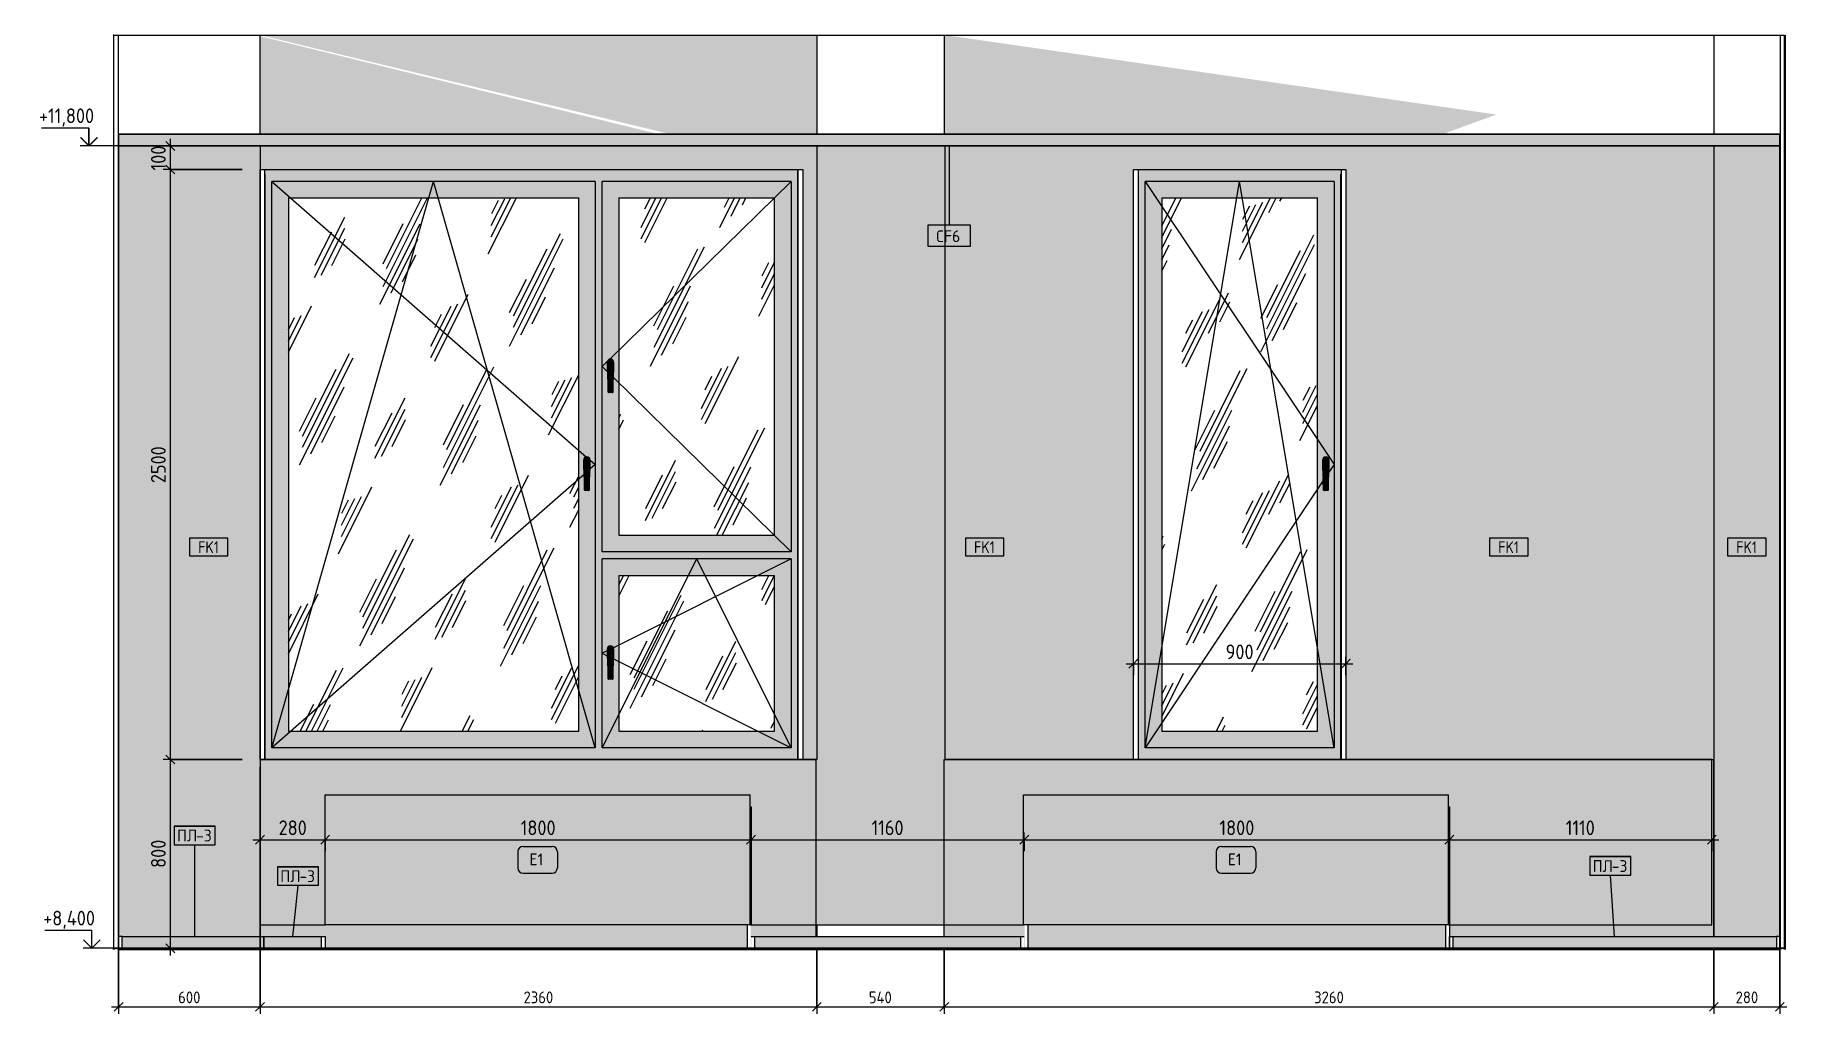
# Model space of a CAD drawing. Header units: millimetres. Extents: x -3511 to 67671, y -1987 to 16130.
# Drawn here: x 24898 to 32320, y 8122 to 12270 of the extents above; entities that cross this region are included whole.
import ezdxf

# ---------------------------------------------------------------- set-up
doc = ezdxf.new("R2010")
doc.units = ezdxf.units.MM
for name, color, linetype, lineweight in [('A-ANNO-DIMS', 7, 'Continuous', 9), ('A-ANNO-DIMS-25', 7, 'Continuous', 9), ('A-CLNG-IDEN', 7, 'Continuous', 9), ('A-FLOR', 7, 'Continuous', 9), ('A-GENM', 7, 'Continuous', 9), ('A-GENM-IDEN', 7, 'Continuous', 9), ('A-GLAZ', 7, 'Continuous', 9), ('A-WALL', 7, 'Continuous', 9), ('A-WALL-IDEN', 7, 'Continuous', 9), ('A-WALL-PATT', 7, 'Continuous', 9), ('G-ANNO-DIMS', 7, 'Continuous', 9), ('G-ANNO-DIMS-1', 7, 'Continuous', 20), ('I-WALL', 7, 'Continuous', 9), ('S-COLS', 7, 'Continuous', 9), ('Знаки', 7, 'Continuous', 9), ('Марки для знаков', 7, 'Continuous', 9)]:
    doc.layers.add(name, color=color, linetype=linetype, lineweight=lineweight)
for name, color, linetype, lineweight, true_color in [('A-CLNG-1', 7, 'Continuous', 9, 0x787878), ('A-CLNG-FNSH-1', 7, 'Continuous', 30, 0x3c3c3c), ('A-FLOR-FNSH-1', 7, 'Continuous', 30, 0x3c3c3c), ('A-WALL-4', 7, 'Continuous', 40, 0x3c3c3c), ('A-WALL-5', 7, 'Continuous', 30, 0x3c3c3c), ('A-WALL-FNSH-3', 7, 'Continuous', 30, 0x3c3c3c), ('I-WALL-1', 7, 'Continuous', 9, 0x787878)]:
    doc.layers.add(name, color=color, linetype=linetype, lineweight=lineweight, true_color=true_color)
doc.styles.add('GOST Common_5', font='GOST_Common.ttf', dxfattribs={"height": 50})
doc.styles.add('GOST Common_6', font='GOST_Common.ttf', dxfattribs={"width": 0.9, "height": 50})
doc.styles.add('ISOCPEUR_2', font='isocpeur.ttf', dxfattribs={"width": 0.9, "height": 62.5})
doc.styles.add('ISOCPEUR_3', font='isocpeur.ttf', dxfattribs={"width": 0.9, "height": 50})
doc.dimstyles.new('ISO-2_0_0_9К_Средний_округл2', dxfattribs={"dimscale": 304.8, "dimtxt": 49.799059, "dimasz": 0.123031, "dimexe": 0.098425, "dimexo": 0, "dimgap": 0, "dimtad": 1, "dimdec": 0, "dimrnd": 10, "dimzin": 0, "dimdsep": 46, "dimtxsty": 'ISOCPEUR_3', "dimblk1": 'OBLIQUE', "dimblk2": 'OBLIQUE', "dimsah": 1, "dimcen": 0.09, "dimdle": 0.098425, "dimazin": 0, "dimtfac": 1, "dimtdec": 4, "dimtix": 1, "dimtmove": 0, "dimatfit": 3, "dimfxl": 1, "dimtvp": 1, "dimtolj": 1, "dimtzin": 0, "dimarcsym": 2})
doc.dimstyles.new('ISO-2_5_0_9К_БОЛЬШОЙ_1', dxfattribs={"dimscale": 304.8, "dimtxt": 62.248823, "dimasz": 0.123031, "dimexe": 0.098425, "dimexo": 0.246063, "dimgap": 0, "dimtad": 1, "dimdec": 0, "dimrnd": 10, "dimzin": 0, "dimdsep": 46, "dimtxsty": 'ISOCPEUR_2', "dimblk1": 'OBLIQUE', "dimblk2": 'OBLIQUE', "dimsah": 1, "dimcen": 0.09, "dimdle": 0.098425, "dimazin": 0, "dimtfac": 1, "dimtdec": 4, "dimtix": 1, "dimtmove": 0, "dimatfit": 3, "dimfxl": 1, "dimtvp": 1, "dimtolj": 1, "dimtzin": 0, "dimarcsym": 2})
pattern_1 = [(63.435, (12217.37, 31.75), (-255.583, 766.747), [317.5, -190.5, 317.5, -190.5, -403.903]), (63.435, (12217.37, 31.75), (-255.583, 766.747), [-1016, 127, -276.903]), (63.435, (12201.5, 47.6), (-255.583, 766.747), [254, -317.5, 190.5, -190.5, -467.403]), (63.435, (12201.5, 47.6), (-255.583, 766.747), [-952.5, 222.25, -245.153]), (63.435, (12201.5, 95.25), (-255.583, 766.747), [190.5, -381, 127, -190.5, -530.903]), (63.435, (12201.5, 95.25), (-255.583, 766.747), [-889, 285.75, -245.153]), (63.435, (12249.1, 47.6), (-255.583, 766.747), [190.5, -381, 158.75, -6404.65]), (63.435, (12296.74, 95.25), (-255.583, 766.747), [95.25, -476.25, 63.5, -6499.9]), (63.435, (12217.37, 174.6), (-255.583, 766.747), [63.5, -476.25, 63.5, -254, -562.653]), (63.435, (12217.37, 174.6), (-255.583, 766.747), [-857.25, 158.75, -403.903]), (63.435, (12503.1, 127), (-255.583, 766.747), [317.5, -476.25, 381, -251.503]), (63.435, (12503.1, 79.4), (-255.583, 766.747), [444.5, -317.5, 476.25, -188.003]), (63.435, (12534.87, 95.25), (-255.583, 766.747), [508, -254, 381, -276.903]), (63.435, (12582.5, 142.9), (-255.583, 766.747), [317.5, -444.5, 254, -403.903]), (63.435, (12534.87, 238.1), (-255.583, 766.747), [158.75, -635, 190.5, -435.653]), (63.435, (12630.1, 190.5), (-255.583, 766.747), [127, -635, 127, -530.903])]
pattern_2 = [(0, (12158.517, 0), (0, 12.7), [3.403, -18.594]), (60, (12164.867, 1.701), (-10.998523, 6.35), [3.403, -18.594]), (120, (12166.568, 8.051), (-10.998523, -6.35), [3.403, -18.594]), (30, (12161.92, 0), (2.3e-05, 25.39996), [3.403, -21.997]), (30, (12155.57, 11), (2.3e-05, 25.39996), [3.403, -21.997]), (150, (12158.517, 0), (-21.997023, -12.69996), [3.403, -21.997]), (150, (12164.867, 11), (-21.997023, -12.69996), [3.403, -21.997]), (90, (12166.568, 4.65), (-21.997, 12.7), [3.403, -21.997]), (90, (12153.868, 4.65), (-21.997, 12.7), [3.403, -21.997])]

msp = doc.modelspace()

# ---------------------------------------------------------------- texts
at = {"layer": 'A-CLNG-IDEN', "insert": (28714.5, 11442.3), "char_height": 50, "width": 132.278, "attachment_point": 1, "style": 'GOST Common_5'}
msp.add_mtext('CF6', dxfattribs=at)
at = {"layer": 'A-GENM-IDEN', "char_height": 50, "attachment_point": 1, "style": 'GOST Common_5'}
for s, insert, width in [('ПЛ', (25499.3, 8902.8), 98.207), ('-3', (25580.4, 8902.8), 86.181), ('ПЛ', (31496.8, 8773.5), 98.207), ('-3', (31577.8, 8773.5), 86.181), ('ПЛ', (25936.8, 8730.8), 98.207), ('-3', (26017.9, 8730.8), 86.181)]:
    msp.add_mtext(s, dxfattribs=dict(at, insert=insert, width=width))
at = {"layer": 'A-WALL-IDEN', "char_height": 50, "width": 111.835, "attachment_point": 1, "style": 'GOST Common_6'}
for insert in [(25588.7, 10124.5), (28875.9, 10124.5), (31096.5, 10124.5), (32104.9, 10124.5)]:
    msp.add_mtext('FK1', dxfattribs=dict(at, insert=insert))
at = {"layer": 'Марки для знаков', "char_height": 50, "width": 74.156, "attachment_point": 1, "style": 'GOST Common_5'}
for insert in [(26992.7, 8801.8), (29951.4, 8801.8)]:
    msp.add_mtext('E1', dxfattribs=dict(at, insert=insert))

# ---------------------------------------------------------------- blocks, each defined once
blk = doc.blocks.new('120_Окно_СКБ_1Ст - 120_Окно_СКБ_1Ст 900х2500_h_-20664874-Развертка 3_45-1')
at = {"layer": 'A-GLAZ'}
h = blk.add_hatch(color=256, dxfattribs=at)
h.paths.add_polyline_path([(12340, 9200), (13099, 9200), (13099, 11680), (13100, 11680), (13100, 11700), (12241, 11700), (12241, 9200), (12325, 9200)])
h.paths.add_polyline_path([(12997.9, 9250), (12270, 9250), (12270, 11650), (13070, 11650), (13070, 9250), (13000, 9250)])
h = blk.add_hatch(color=256, dxfattribs=at)
h.paths.add_polyline_path([(12290, 9250), (13070, 9250), (13070, 11650), (12270, 11650), (12270, 9250)])
h.paths.add_polyline_path([(12886.2, 9320), (12340, 9320), (12340, 11580), (13000, 11580), (13000, 9320)])
h.paths.add_polyline_path([(13042, 10340.5), (13026.4, 10340.7), (13025.1, 10341.3), (13025, 10341.6), (13023.8, 10423.8), (13022.9, 10425), (13021.5, 10428.4), (13021, 10432), (13021.1, 10468.8), (13021.5, 10471.6), (13022.9, 10475), (13025.1, 10477.9), (13028, 10480.1), (13031.4, 10481.5), (13035, 10482), (13038.6, 10481.5), (13042, 10480.1), (13044.9, 10477.9), (13047.1, 10475), (13048.5, 10471.6), (13049, 10468), (13049, 10432), (13048.5, 10428.4), (13047.1, 10425), (13046.1, 10423.4), (13045.7, 10400.4), (13044.9, 10341.3), (13043.9, 10340.7), (13042.8, 10340.5)])
h = blk.add_hatch(dxfattribs=at)
h.set_pattern_fill('FP_13', color=256, style=0, pattern_type=2)
h.set_pattern_definition(pattern_1)
h.paths.add_polyline_path([(12767.5, 9320), (13000, 9320), (13000, 11580), (12340, 11580), (12340, 9320)])
h = blk.add_hatch(color=256, dxfattribs=at)
h.paths.add_polyline_path([(13022.9, 10450.3), (13023.1, 10451.9), (13023, 10450.4)])
h.paths.add_polyline_path([(13023.9, 10423.6), (13023, 10449.7), (13022.9, 10453.7), (13023.1, 10454), (13023.4, 10454.4), (13023.8, 10456.1), (13024.5, 10457.3), (13026.5, 10459.6), (13026.6, 10459.2), (13027.3, 10459.9), (13027.2, 10460.1), (13029.2, 10461.4), (13032, 10462.2), (13036.1, 10462.5), (13039.7, 10461.8), (13042.6, 10460.3), (13044.8, 10458.2), (13046.4, 10455.7), (13046.9, 10453.7), (13046.9, 10453.5), (13047.3, 10452), (13047.1, 10449.7), (13046.5, 10438.5), (13046.1, 10423.6), (13047.1, 10425), (13048.6, 10428.6), (13049, 10433.4), (13049, 10468), (13048.5, 10471.6), (13047.1, 10475), (13044.1, 10478.5), (13042, 10480.1), (13038.6, 10481.5), (13035, 10482), (13031.4, 10481.5), (13028, 10480.1), (13025.1, 10477.9), (13022.9, 10475), (13021.5, 10471.6), (13021, 10468), (13021, 10432), (13021.5, 10428.4), (13022.9, 10425), (13023.8, 10423.8)])
for points in [[(13024, 10421.2), (13024.5, 10421.6), (13027, 10421.9), (13028, 10421.9), (13030.2, 10445.9), (13031.3, 10453.7), (13032.6, 10459.4), (13033.4, 10462.4), (13030.3, 10461.8), (13027.9, 10460.7), (13027.1, 10460), (13027.3, 10459.8), (13026.6, 10459.2), (13026.5, 10459.6), (13025.2, 10458.3), (13023.8, 10456.1), (13023.5, 10455.4), (13023.4, 10454.3), (13022.9, 10453.3), (13023, 10449.7), (13023.3, 10445.2), (13024, 10421.2)], [(13028, 10340.5), (13028, 10421.9), (13024.5, 10421.6), (13024, 10421.1), (13025.1, 10341.3), (13025.9, 10340.8), (13027.2, 10340.5)], [(13028, 10421.9), (13042, 10421.9), (13039.9, 10445.6), (13038.7, 10453.8), (13037.5, 10459.1), (13036, 10462.5), (13033.9, 10462.2), (13032.9, 10460.2), (13032.1, 10457.7), (13031, 10452.1), (13029.4, 10438.5), (13028.1, 10422.8)], [(13028, 10340.5), (13042, 10340.5), (13042, 10421.9), (13028, 10421.9), (13028, 10340.5)], [(13042, 10340.5), (13044.1, 10340.8), (13044.9, 10341.4), (13045, 10341.6), (13045.9, 10421.4), (13044.3, 10421.8), (13042, 10421.9), (13042, 10347.5)], [(13046, 10420.4), (13046, 10420.5), (13046, 10420.5)]]:
    blk.add_hatch(color=256, dxfattribs=at).paths.add_polyline_path(points)
h = blk.add_hatch(color=256, dxfattribs=at)
h.paths.add_polyline_path([(13046, 10421.2), (13046.9, 10447.5), (13047.1, 10453), (13046.9, 10453.7), (13047.1, 10454), (13045.3, 10457.6), (13043.5, 10459.6), (13040.8, 10461.4), (13038, 10462.2), (13036.1, 10462.4), (13037.3, 10459.7), (13037.5, 10459.1), (13039, 10452.1), (13040.6, 10438.5), (13042.3, 10421.9), (13045.5, 10421.6), (13045.9, 10421.3)])
h.paths.add_polyline_path([(13046.4, 10454.7), (13046, 10455.7), (13046.3, 10454.9)])
for p, q in [((12220, 9200), (12220, 11700)), ((12220, 11700), (13120, 11700)), ((13120, 11700), (13120, 9200)), ((12270, 9250), (12270, 11650)), ((13070, 11650), (12270, 11650)), ((12270, 9250), (12670, 11650)), ((12270, 11650), (13070, 10450)), ((12340, 11580), (12340, 9320)), ((12340, 11580), (13000, 11580)), ((13070, 9250), (12670, 11650)), ((13000, 9320), (13000, 11580)), ((13070, 11650), (13070, 9250)), ((13021, 10468), (13021, 10432)), ((13021, 10468), (13021, 10432)), ((13049, 10432), (13049, 10468)), ((13049, 10432), (13049, 10468)), ((13022.5, 10449), (13022.5, 10451)), ((13025, 10341.6), (13023.5, 10450.8)), ((13024, 10421.2), (13024, 10420.5)), ((13024, 10420.5), (13024, 10421.2)), ((13024, 10420.5), (13024, 10420.5)), ((13026, 10421.8), (13027, 10421.9)), ((13027, 10421.9), (13028, 10421.9)), ((13042, 10421.9), (13028, 10421.9)), ((13028, 10421.9), (13042, 10421.9)), ((13033.9, 10462.5), (13036.1, 10462.5)), ((13034, 10462.5), (13036, 10462.5)), ((13036, 10461.5), (13034, 10461.5)), ((13042, 10421.9), (13043, 10421.9)), ((13043, 10421.9), (13044, 10421.8)), ((13046.5, 10451), (13045, 10341.6)), ((13070, 10450), (13045.9, 10413.8)), ((13046, 10420.5), (13046, 10421.2)), ((13046, 10421.2), (13046, 10420.5)), ((13047.5, 10451), (13047.5, 10449)), ((13024.5, 10381.7), (12270, 9250)), ((13042, 10340.5), (13028, 10340.5)), ((13042, 10340.5), (13028, 10340.5)), ((12340, 9320), (13000, 9320)), ((13070, 9250), (12270, 9250)), ((13120, 9200), (12220, 9200))]:
    blk.add_line(p, q, dxfattribs=at)
at = {"layer": 'A-GLAZ', "flags": 128}
for points in [[(13022.5, 10451), (13022.9, 10454), (13024, 10456.7), (13025.9, 10459.1), (13028.3, 10461), (13031, 10462.1), (13034, 10462.5)], [(13023.2, 10445.2), (13022.9, 10446), (13022.5, 10449)], [(13022.9, 10446.2), (13023, 10445.5), (13023.4, 10439.4), (13023.7, 10432.4), (13023.8, 10428.6)], [(13028, 10421.9), (13027, 10421.9), (13026, 10421.8), (13025.2, 10421.7), (13024.5, 10421.6), (13024.1, 10421.4), (13024, 10421.2)], [(13024, 10421.2), (13024.1, 10421.4), (13024.5, 10421.6)], [(13025, 10341.6), (13024.5, 10382.7), (13024.3, 10392.5)], [(13024.5, 10421.6), (13025.2, 10421.7), (13026, 10421.8)], [(13036, 10462.5), (13039, 10462.1), (13041.7, 10461), (13044.1, 10459.1), (13046, 10456.7), (13047.1, 10454), (13047.5, 10451)], [(13046, 10421.2), (13045.9, 10421.4), (13045.5, 10421.6), (13044.8, 10421.7), (13044, 10421.8), (13043, 10421.9), (13042, 10421.9)], [(13044, 10421.8), (13044.8, 10421.7), (13045.5, 10421.6)], [(13045, 10341.6), (13045.5, 10382.7), (13045.7, 10392.5)], [(13045.5, 10421.6), (13045.9, 10421.4), (13046, 10421.2)], [(13047.1, 10446.2), (13047, 10445.5), (13046.6, 10439.4), (13046.3, 10432.4), (13046.2, 10428.6)], [(13047.5, 10449), (13047.1, 10446), (13046.8, 10445.2)], [(13028, 10340.5), (13027.2, 10340.5), (13026.5, 10340.6), (13025.9, 10340.8), (13025.4, 10341), (13025.1, 10341.3), (13025, 10341.6)], [(13045, 10341.6), (13044.9, 10341.3), (13044.6, 10341), (13044.1, 10340.8), (13043.5, 10340.6), (13042.8, 10340.5), (13042, 10340.5)]]:
    blk.add_lwpolyline(points, dxfattribs=at)
at = {"layer": 'A-GLAZ'}
for centre, radius, start, end in [((13035, 10468), 14, 0, 180), ((13035, 10468), 14, 0, 180), ((13035, 10432), 14, 180, 217.39189), ((13035, 10432), 14, 180, 217.17399), ((13034, 10451), 11.5, 90.27441, 204.86139), ((13034, 10451), 10.5, 90.27441, 181.31087), ((13036, 10451), 10.5, 0.00228, 89.72559), ((13036, 10451), 11.5, 13.32996, 89.72559), ((13035, 10432), 14, 322.60527, 0), ((13035, 10432), 14, 322.82601, 0), ((13036, 10451), 11.5, 335.13215, 13.32897)]:
    blk.add_arc(centre, radius, start, end, dxfattribs=at)
for centre, start_param, end_param in [((13028, 10341.6), 3.142903, 4.711079), ((13042, 10341.6), 4.713699, 6.278048)]:
    blk.add_ellipse(centre, major_axis=(3, 0), ratio=0.374607, start_param=start_param, end_param=end_param, dxfattribs=at)
blk = doc.blocks.new('120_Окно_СКБ_2Ст - 120_Окно_СКБ_2Ст 2300х2500 _мал створка справа_-22272277-Развертка 3_45-1')
at = {"layer": 'A-GLAZ'}
h = blk.add_hatch(color=256, dxfattribs=at)
h.paths.add_polyline_path([(10776.2, 9200), (10799, 9200), (10799, 11700), (8540, 11700), (8540, 11680), (8541, 11680), (8541, 9200), (10700, 9200)])
h.paths.add_polyline_path([(10554.9, 9250), (9970, 9250), (9970, 10050), (10770, 10050), (10770, 9250), (10600.3, 9250)])
h.paths.add_polyline_path([(8784.8, 9250), (8570, 9250), (8570, 11650), (9940, 11650), (9940, 9250), (9227.3, 9250)])
h.paths.add_polyline_path([(9970, 10080), (9970, 11650), (10770, 11650), (10770, 10080), (9988.3, 10080)])
h = blk.add_hatch(color=256, dxfattribs=at)
h.paths.add_polyline_path([(8590, 9250), (9940, 9250), (9940, 11650), (8570, 11650), (8570, 9250)])
h.paths.add_polyline_path([(8640, 9320), (8640, 11580), (9870, 11580), (9870, 9320), (8784.8, 9320)])
h.paths.add_polyline_path([(9905.4, 10340.5), (9896.4, 10340.7), (9895.1, 10341.3), (9895, 10341.6), (9893.8, 10423.8), (9892.9, 10425), (9891.5, 10428.4), (9891, 10432), (9891.1, 10469), (9891.5, 10471.6), (9892.9, 10475), (9895.1, 10477.9), (9898, 10480.1), (9901.4, 10481.5), (9905, 10482), (9908.6, 10481.5), (9912, 10480.1), (9914.9, 10477.9), (9917.1, 10475), (9918.5, 10471.6), (9919, 10468), (9918.8, 10430.4), (9918.5, 10428.4), (9917.1, 10425), (9916.1, 10423.4), (9915.7, 10400.4), (9914.9, 10341.3), (9913.9, 10340.7), (9912, 10340.5), (9907.2, 10340.5)])
h = blk.add_hatch(dxfattribs=at)
h.set_pattern_fill('FP_13', color=256, style=0, pattern_type=2)
h.set_pattern_definition(pattern_1)
h.paths.add_polyline_path([(8640, 9320), (9870, 9320), (9870, 11580), (8640, 11580), (8640, 9363.7)])
h = blk.add_hatch(color=256, dxfattribs=at)
h.paths.add_polyline_path([(9990, 10080), (10770, 10080), (10770, 11650), (9970, 11650), (9970, 10080), (9988.3, 10080)])
h.paths.add_polyline_path([(10700, 10150), (10040, 10150), (10040, 11580), (10700, 11580), (10700, 10332.6)])
h.paths.add_polyline_path([(10012, 10755.5), (9996.4, 10755.7), (9995.1, 10756.3), (9995, 10756.6), (9993.8, 10838.8), (9992.9, 10840), (9991.5, 10843.4), (9991, 10847.2), (9991, 10883), (9991.5, 10886.6), (9992.9, 10890), (9995.1, 10892.9), (9998, 10895.1), (10001.8, 10896.6), (10005, 10897), (10008.6, 10896.5), (10012, 10895.1), (10014.9, 10892.9), (10017.1, 10890), (10018.5, 10886.6), (10019, 10883), (10019, 10847), (10018.5, 10843.4), (10017.1, 10840), (10016.1, 10838.6), (10015.7, 10815.4), (10014.9, 10756.3), (10013.9, 10755.7), (10012.8, 10755.5)])
h = blk.add_hatch(dxfattribs=at)
h.set_pattern_fill('FP_13', color=256, style=0, pattern_type=2)
h.set_pattern_definition(pattern_1)
h.paths.add_polyline_path([(10554.9, 10150), (10700, 10150), (10700, 11580), (10040, 11580), (10040, 10150)])
h = blk.add_hatch(color=256, dxfattribs=at)
h.paths.add_polyline_path([(9992.9, 10865.3), (9993.1, 10866.9), (9993, 10865.4)])
h.paths.add_polyline_path([(9993.9, 10838.6), (9993, 10864.7), (9992.9, 10868.7), (9993.1, 10869), (9993.4, 10869.4), (9993.8, 10871.1), (9994.5, 10872.3), (9996.5, 10874.6), (9996.6, 10874.2), (9997.2, 10875), (9997.3, 10875.2), (9999.2, 10876.4), (10002, 10877.2), (10006, 10877.5), (10009.7, 10876.8), (10012.6, 10875.3), (10014.8, 10873.2), (10016.4, 10870.7), (10017, 10868.8), (10016.9, 10868.5), (10017.3, 10867), (10017.1, 10864.7), (10016.5, 10854.3), (10016.1, 10838.6), (10017.1, 10840), (10018.6, 10843.6), (10019, 10848.4), (10019, 10883), (10018.5, 10886.6), (10017.1, 10890), (10014.9, 10892.9), (10012, 10895.1), (10008.1, 10896.6), (10005, 10897), (10001.4, 10896.5), (9998, 10895.1), (9995.1, 10892.9), (9992.9, 10890), (9991.5, 10886.6), (9991, 10883), (9991, 10847), (9991.5, 10843.4), (9992.9, 10840), (9993.8, 10838.8)])
for points in [[(9994, 10836.2), (9994.5, 10836.6), (9997, 10836.9), (9998, 10836.9), (10000.2, 10860.9), (10001, 10867.1), (10002.6, 10874.4), (10003.4, 10877.4), (10000, 10876.7), (9997.4, 10875.3), (9997.3, 10874.9), (9997.2, 10874.7), (9996.6, 10874.2), (9996.3, 10874.4), (9995.2, 10873.3), (9993.8, 10871.1), (9993.5, 10870.4), (9993.4, 10869.3), (9992.9, 10868.3), (9993, 10864.7), (9993.3, 10860.2), (9994, 10836.2)], [(9998, 10755.5), (9998, 10836.9), (9994.5, 10836.6), (9994, 10836.1), (9995.1, 10756.3), (9995.9, 10755.8), (9997.2, 10755.5)], [(9998, 10836.9), (10012, 10836.9), (10009.9, 10860.6), (10008.7, 10868.8), (10007.5, 10874.1), (10006, 10877.5), (10003.9, 10877.2), (10002.9, 10875.2), (10002.1, 10872.7), (10001, 10867.1), (9999.5, 10854.3), (9998.1, 10837.8)], [(9998, 10755.5), (10012, 10755.5), (10012, 10836.9), (9998, 10836.9), (9998, 10755.5)], [(10012, 10755.5), (10014.1, 10755.8), (10014.9, 10756.4), (10015, 10756.6), (10015.9, 10836.4), (10014.3, 10836.8), (10012, 10836.9), (10012, 10756.4)], [(10016, 10835.4), (10016, 10835.5), (10016, 10835.5)], [(9894, 10421.2), (9894.5, 10421.6), (9897, 10421.9), (9898, 10421.9), (9900.2, 10445.9), (9901.3, 10453.7), (9902.6, 10459.4), (9903.4, 10462.4), (9900.3, 10461.8), (9897.9, 10460.7), (9897.1, 10460), (9897.3, 10459.8), (9896.6, 10459.2), (9896.5, 10459.6), (9895.2, 10458.3), (9893.8, 10456.1), (9893.5, 10455.4), (9893.4, 10454.3), (9892.9, 10453.3), (9893, 10449.7), (9893.3, 10445.2), (9894, 10421.2)], [(9898, 10340.5), (9898, 10421.9), (9894.5, 10421.6), (9894, 10421.1), (9895.1, 10341.3), (9895.9, 10340.8), (9897.2, 10340.5)], [(9898, 10421.9), (9912, 10421.9), (9909.9, 10445.6), (9908.7, 10453.8), (9907.5, 10459.1), (9906, 10462.5), (9903.9, 10462.2), (9902.9, 10460.2), (9902.1, 10457.7), (9901, 10452.1), (9899.4, 10438.5), (9898.1, 10422.8)], [(9898, 10340.5), (9912, 10340.5), (9912, 10421.9), (9898, 10421.9), (9898, 10340.5)], [(9912, 10340.5), (9914.1, 10340.8), (9914.9, 10341.3), (9915, 10341.6), (9915.9, 10421.4), (9914.3, 10421.8), (9912, 10421.9), (9912, 10347.5)], [(9916, 10420.4), (9916, 10420.5), (9916, 10420.5)], [(9994, 9621.2), (9994.5, 9621.6), (9997, 9621.9), (9998, 9621.9), (10000.2, 9645.9), (10001, 9652.1), (10002.6, 9659.4), (10003.4, 9662.4), (10000, 9661.7), (9997.9, 9660.7), (9997.3, 9659.9), (9997.2, 9659.7), (9996.6, 9659.2), (9996.3, 9659.4), (9995.2, 9658.3), (9993.8, 9656.1), (9993.5, 9655.4), (9993.4, 9654.3), (9992.9, 9653.3), (9993, 9649.7), (9993.3, 9645.2), (9994, 9621.2)], [(9998, 9621.9), (10012, 9621.9), (10009.9, 9645.6), (10008.7, 9653.8), (10007.5, 9659.1), (10006, 9662.5), (10003.9, 9662.2), (10002.9, 9660.2), (10002.1, 9657.7), (10001, 9652.1), (9999.5, 9639.3), (9998.1, 9622.8)], [(9998, 9540.5), (9998, 9621.9), (9994.5, 9621.6), (9994, 9621.1), (9995.1, 9541.3), (9995.9, 9540.8), (9997.9, 9540.5)], [(10012, 9540.5), (10012, 9621.9), (9998, 9621.9), (9998, 9540.5), (10005.4, 9540.5)], [(10012, 9540.5), (10014.1, 9540.8), (10014.9, 9541.3), (10015, 9541.6), (10015.9, 9621.4), (10014.3, 9621.8), (10012, 9621.9), (10012, 9545.4)], [(10016, 9620.4), (10016, 9620.5), (10016, 9620.5)]]:
    blk.add_hatch(color=256, dxfattribs=at).paths.add_polyline_path(points)
h = blk.add_hatch(color=256, dxfattribs=at)
h.paths.add_polyline_path([(10016, 10836.2), (10016.9, 10862.5), (10017.1, 10868), (10016.9, 10868.5), (10017.1, 10869), (10015.3, 10872.6), (10013.5, 10874.6), (10010.8, 10876.4), (10008, 10877.2), (10006.1, 10877.4), (10007.3, 10874.7), (10007.5, 10874.1), (10009, 10867.1), (10010.5, 10854.8), (10012.3, 10836.9), (10015.5, 10836.6), (10015.9, 10836.3)])
h.paths.add_polyline_path([(10016.4, 10869.7), (10016, 10870.7), (10016.3, 10869.9)])
h = blk.add_hatch(color=256, dxfattribs=at)
h.paths.add_polyline_path([(9892.9, 10450.3), (9893.1, 10451.9), (9893, 10450.4)])
h.paths.add_polyline_path([(9893.9, 10423.6), (9893, 10449.7), (9892.9, 10453.7), (9893.1, 10454), (9893.4, 10454.4), (9893.8, 10456.1), (9894.5, 10457.3), (9896.5, 10459.6), (9896.6, 10459.2), (9897.3, 10459.9), (9897.2, 10460.1), (9899.2, 10461.4), (9902, 10462.2), (9906, 10462.5), (9909.7, 10461.8), (9912.6, 10460.3), (9914.8, 10458.2), (9916.4, 10455.7), (9916.9, 10453.7), (9916.9, 10453.5), (9917.3, 10452), (9917.1, 10449.7), (9916.5, 10438.5), (9916.1, 10423.6), (9917.1, 10425), (9918.6, 10428.6), (9919, 10432), (9918.8, 10469.6), (9918.5, 10471.6), (9917.1, 10475), (9914.9, 10477.9), (9912, 10480.1), (9908.6, 10481.5), (9905, 10482), (9901.4, 10481.5), (9898, 10480.1), (9895.1, 10477.9), (9892.9, 10475), (9891.5, 10471.6), (9891, 10468), (9891.1, 10431), (9891.5, 10428.4), (9892.9, 10425), (9893.8, 10423.8)])
h = blk.add_hatch(color=256, dxfattribs=at)
h.paths.add_polyline_path([(9916, 10421.2), (9916.9, 10447.5), (9917.1, 10453), (9916.9, 10453.7), (9917.1, 10454), (9915.3, 10457.6), (9913.5, 10459.6), (9910.8, 10461.4), (9908, 10462.2), (9906.1, 10462.4), (9907.3, 10459.7), (9907.5, 10459.1), (9909, 10452.1), (9910.6, 10438.5), (9912.3, 10421.9), (9915.5, 10421.6), (9915.9, 10421.3)])
h.paths.add_polyline_path([(9916.4, 10454.7), (9916, 10455.7), (9916.3, 10454.9)])
h = blk.add_hatch(color=256, dxfattribs=at)
h.paths.add_polyline_path([(9990, 9250), (10770, 9250), (10770, 10050), (9970, 10050), (9970, 9250)])
h.paths.add_polyline_path([(10040, 9320), (10040, 9980), (10700, 9980), (10700, 9320), (10112.4, 9320)])
h.paths.add_polyline_path([(10001.4, 9540.5), (9996.4, 9540.7), (9995.1, 9541.3), (9995, 9541.6), (9993.8, 9623.8), (9992.9, 9625), (9991.5, 9628.4), (9991, 9632), (9991, 9668), (9991.5, 9671.6), (9992.9, 9675), (9995.1, 9677.9), (9998, 9680.1), (10001.8, 9681.6), (10005, 9682), (10008.6, 9681.5), (10012, 9680.1), (10014.9, 9677.9), (10017.1, 9675), (10018.5, 9671.6), (10019, 9666.5), (10019, 9632), (10018.5, 9628.4), (10017.1, 9625), (10016.1, 9623.6), (10015.7, 9600.4), (10014.9, 9541.3), (10013.9, 9540.7), (10012, 9540.5), (10001.8, 9540.5)])
h = blk.add_hatch(dxfattribs=at)
h.set_pattern_fill('FP_13', color=256, style=0, pattern_type=2)
h.set_pattern_definition(pattern_1)
h.paths.add_polyline_path([(10700, 9320), (10700, 9980), (10040, 9980), (10040, 9320), (10554.9, 9320)])
h = blk.add_hatch(color=256, dxfattribs=at)
h.paths.add_polyline_path([(9992.9, 9650.3), (9993.1, 9651.9), (9993, 9650.8)])
h.paths.add_polyline_path([(9993.9, 9623.6), (9993, 9649.7), (9992.9, 9653.7), (9993.1, 9654), (9993.4, 9654.4), (9993.8, 9656.1), (9994.5, 9657.3), (9996.5, 9659.6), (9996.6, 9659.2), (9997.2, 9660), (9997.3, 9660.2), (9999.2, 9661.4), (10002, 9662.2), (10006.1, 9662.5), (10009.7, 9661.8), (10012.6, 9660.3), (10014.8, 9658.2), (10016.4, 9655.7), (10017, 9653.8), (10016.9, 9653.5), (10017.3, 9652), (10017.1, 9649.7), (10016.5, 9638.4), (10016.1, 9623.6), (10017.1, 9625), (10018.6, 9628.6), (10019, 9633.4), (10019, 9668), (10018.5, 9671.6), (10017.1, 9675), (10014.9, 9677.9), (10011.3, 9680.4), (10008.6, 9681.5), (10005, 9682), (10001.4, 9681.5), (9998, 9680.1), (9995.1, 9677.9), (9992.9, 9675), (9991.5, 9671.6), (9991, 9666.5), (9991, 9632), (9991.5, 9628.4), (9992.9, 9625), (9993.8, 9623.8)])
h = blk.add_hatch(color=256, dxfattribs=at)
h.paths.add_polyline_path([(10016, 9621.2), (10016.9, 9647.5), (10017.1, 9653), (10016.9, 9653.5), (10017.1, 9654), (10015.3, 9657.6), (10013.5, 9659.6), (10010.8, 9661.4), (10008, 9662.2), (10006.1, 9662.4), (10007.3, 9659.7), (10007.5, 9659.1), (10009, 9652.1), (10010.5, 9639.8), (10012.3, 9621.9), (10015.5, 9621.6), (10015.9, 9621.3)])
h.paths.add_polyline_path([(10016.4, 9654.7), (10016, 9655.7), (10016.3, 9654.9)])
for p, q in [((8520, 9200), (8520, 11700)), ((8520, 11700), (10820, 11700)), ((10820, 11700), (10820, 9200)), ((8570, 9250), (8570, 11650)), ((9940, 11650), (8570, 11650)), ((8570, 9250), (9255, 11650)), ((8570, 11650), (9903.7, 10481.8)), ((8640, 11580), (8640, 9320)), ((8640, 11580), (9870, 11580)), ((9940, 9250), (9255, 11650)), ((9870, 9320), (9870, 11580)), ((9940, 11650), (9940, 9250)), ((9970, 10080), (9970, 11650)), ((10770, 11650), (9970, 11650)), ((10770, 11650), (10002.2, 10896.6)), ((10040, 11580), (10040, 10150)), ((10040, 11580), (10700, 11580)), ((10700, 10150), (10700, 11580)), ((10770, 11650), (10770, 10080)), ((9991.4, 10886), (9970, 10865)), ((9970, 10865), (9991.4, 10844)), ((9991, 10883), (9991, 10847)), ((9991, 10883), (9991, 10847)), ((9992.5, 10864), (9992.5, 10866)), ((9995, 10756.6), (9993.5, 10865.8)), ((9996, 10836.8), (9997, 10836.9)), ((9997, 10836.9), (9998, 10836.9)), ((10012, 10836.9), (9998, 10836.9)), ((9998, 10836.9), (10012, 10836.9)), ((10003.9, 10877.5), (10006.1, 10877.5)), ((10004, 10877.5), (10006, 10877.5)), ((10006, 10876.5), (10004, 10876.5)), ((10012, 10836.9), (10013, 10836.9)), ((10013, 10836.9), (10014, 10836.8)), ((10016.5, 10866), (10015, 10756.6)), ((10017.5, 10866), (10017.5, 10864)), ((10019, 10847), (10019, 10883)), ((10019, 10847), (10019, 10883)), ((9994, 10836.2), (9994, 10835.5)), ((9994, 10835.5), (9994, 10836.2)), ((9994, 10835.5), (9994, 10835.5)), ((10015.8, 10820.1), (10770, 10080)), ((10016, 10835.5), (10016, 10836.2)), ((10016, 10836.2), (10016, 10835.5)), ((10012, 10755.5), (9998, 10755.5)), ((10012, 10755.5), (9998, 10755.5)), ((9891, 10468), (9891, 10432)), ((9891, 10468), (9891, 10432)), ((9918.9, 10468.4), (9940, 10450)), ((9919, 10432), (9919, 10468)), ((9919, 10432), (9919, 10468)), ((9894.1, 10409.8), (8570, 9250)), ((9892.5, 10449), (9892.5, 10451)), ((9895, 10341.6), (9893.5, 10450.8)), ((9894, 10421.2), (9894, 10420.5)), ((9894, 10420.5), (9894, 10421.2)), ((9894, 10420.5), (9894, 10420.5)), ((9896, 10421.8), (9897, 10421.9)), ((9897, 10421.9), (9898, 10421.9)), ((9912, 10421.9), (9898, 10421.9)), ((9898, 10421.9), (9912, 10421.9)), ((9903.9, 10462.5), (9906.1, 10462.5)), ((9904, 10462.5), (9906, 10462.5)), ((9906, 10461.5), (9904, 10461.5)), ((9912, 10421.9), (9913, 10421.9)), ((9913, 10421.9), (9914, 10421.8)), ((9916.5, 10451), (9915, 10341.6)), ((9916, 10420.5), (9916, 10421.2)), ((9916, 10421.2), (9916, 10420.5)), ((9917.5, 10451), (9917.5, 10449)), ((9940, 10450), (9918.9, 10431.6)), ((9912, 10340.5), (9898, 10340.5)), ((9912, 10340.5), (9898, 10340.5)), ((10040, 10150), (10700, 10150)), ((10770, 10080), (9970, 10080)), ((9970, 9250), (9970, 10050)), ((10770, 10050), (9970, 10050)), ((9970, 9250), (10370, 10050)), ((10770, 10050), (10017.6, 9673.8)), ((10770, 9250), (10370, 10050)), ((10770, 10050), (10770, 9250)), ((10040, 9980), (10040, 9320)), ((10040, 9980), (10700, 9980)), ((10700, 9320), (10700, 9980)), ((9991, 9660.5), (9970, 9650)), ((9970, 9650), (9991, 9639.5)), ((9991, 9668), (9991, 9632)), ((9991, 9668), (9991, 9632)), ((9992.5, 9649), (9992.5, 9651)), ((9995, 9541.6), (9993.5, 9650.8)), ((10003.9, 9662.5), (10006.1, 9662.5)), ((10004, 9662.5), (10006, 9662.5)), ((10006, 9661.5), (10004, 9661.5)), ((10016.5, 9651), (10015, 9541.6)), ((10017.5, 9651), (10017.5, 9649)), ((10019, 9632), (10019, 9668)), ((10019, 9632), (10019, 9668)), ((9994, 9621.1), (9994, 9620.5)), ((9994, 9620.5), (9994, 9621.1)), ((9994, 9620.5), (9994, 9620.5)), ((9996, 9621.8), (9997, 9621.9)), ((9997, 9621.9), (9998, 9621.9)), ((10012, 9621.9), (9998, 9621.9)), ((9998, 9621.9), (10012, 9621.9)), ((10012, 9621.9), (10013, 9621.9)), ((10013, 9621.9), (10014, 9621.8)), ((10016, 9620.5), (10016, 9621.1)), ((10016, 9621.1), (10016, 9620.5)), ((10017.6, 9626.2), (10770, 9250)), ((10012, 9540.5), (9998, 9540.5)), ((10012, 9540.5), (9998, 9540.5)), ((8640, 9320), (9870, 9320)), ((10040, 9320), (10700, 9320)), ((9940, 9250), (8570, 9250)), ((10770, 9250), (9970, 9250)), ((10820, 9200), (8520, 9200))]:
    blk.add_line(p, q, dxfattribs=at)
at = {"layer": 'A-GLAZ', "flags": 128}
for points in [[(9992.5, 10866), (9992.9, 10869), (9994, 10871.7), (9995.9, 10874.1), (9998.3, 10876), (10001, 10877.1), (10004, 10877.5)], [(9993.2, 10860.2), (9992.9, 10861), (9992.5, 10864)], [(9992.9, 10861.2), (9993, 10860.5), (9993.4, 10854.4), (9993.7, 10847.4), (9993.8, 10843.6)], [(9998, 10836.9), (9997, 10836.9), (9996, 10836.8), (9995.2, 10836.7), (9994.5, 10836.6), (9994.1, 10836.4), (9994, 10836.2)], [(9994, 10836.2), (9994.1, 10836.4), (9994.5, 10836.6)], [(9994.5, 10836.6), (9995.2, 10836.7), (9996, 10836.8)], [(10006, 10877.5), (10009, 10877.1), (10011.7, 10876), (10014.1, 10874.1), (10016, 10871.7), (10017.1, 10869), (10017.5, 10866)], [(10016, 10836.2), (10015.9, 10836.4), (10015.5, 10836.6), (10014.8, 10836.7), (10014, 10836.8), (10013, 10836.9), (10012, 10836.9)], [(10014, 10836.8), (10014.8, 10836.7), (10015.5, 10836.6)], [(10015.5, 10836.6), (10015.9, 10836.4), (10016, 10836.2)], [(10017.1, 10861.2), (10017, 10860.5), (10016.6, 10854.4), (10016.3, 10847.4), (10016.2, 10843.6)], [(10017.5, 10864), (10017.1, 10861), (10016.8, 10860.2)], [(9995, 10756.6), (9994.5, 10797.7), (9994.3, 10807.5)], [(10015, 10756.6), (10015.5, 10797.7), (10015.7, 10807.5)], [(9998, 10755.5), (9997.2, 10755.5), (9996.5, 10755.6), (9995.9, 10755.8), (9995.4, 10756), (9995.1, 10756.3), (9995, 10756.6)], [(10015, 10756.6), (10014.9, 10756.3), (10014.6, 10756), (10014.1, 10755.8), (10013.5, 10755.6), (10012.8, 10755.5), (10012, 10755.5)], [(9892.5, 10451), (9892.9, 10454), (9894, 10456.7), (9895.9, 10459.1), (9898.3, 10461), (9901, 10462.1), (9904, 10462.5)], [(9893.2, 10445.2), (9892.9, 10446), (9892.5, 10449)], [(9892.9, 10446.2), (9893, 10445.5), (9893.4, 10439.4), (9893.7, 10432.4), (9893.8, 10428.6)], [(9898, 10421.9), (9897, 10421.9), (9896, 10421.8), (9895.2, 10421.7), (9894.5, 10421.6), (9894.1, 10421.4), (9894, 10421.2)], [(9894, 10421.2), (9894.1, 10421.4), (9894.5, 10421.6)], [(9895, 10341.6), (9894.5, 10382.7), (9894.3, 10392.5)], [(9894.5, 10421.6), (9895.2, 10421.7), (9896, 10421.8)], [(9906, 10462.5), (9909, 10462.1), (9911.7, 10461), (9914.1, 10459.1), (9916, 10456.7), (9917.1, 10454), (9917.5, 10451)], [(9916, 10421.2), (9915.9, 10421.4), (9915.5, 10421.6), (9914.8, 10421.7), (9914, 10421.8), (9913, 10421.9), (9912, 10421.9)], [(9914, 10421.8), (9914.8, 10421.7), (9915.5, 10421.6)], [(9915, 10341.6), (9915.5, 10382.7), (9915.7, 10392.5)], [(9915.5, 10421.6), (9915.9, 10421.4), (9916, 10421.2)], [(9917.1, 10446.2), (9917, 10445.5), (9916.6, 10439.4), (9916.3, 10432.4), (9916.2, 10428.6)], [(9917.5, 10449), (9917.1, 10446), (9916.8, 10445.2)], [(9898, 10340.5), (9897.2, 10340.5), (9896.5, 10340.6), (9895.9, 10340.8), (9895.4, 10341), (9895.1, 10341.3), (9895, 10341.6)], [(9915, 10341.6), (9914.9, 10341.3), (9914.6, 10341), (9914.1, 10340.8), (9913.5, 10340.6), (9912.8, 10340.5), (9912, 10340.5)], [(9992.5, 9651), (9992.9, 9654), (9994, 9656.7), (9995.9, 9659.1), (9998.3, 9661), (10001, 9662.1), (10004, 9662.5)], [(9993.2, 9645.2), (9992.9, 9646), (9992.5, 9649)], [(10006, 9662.5), (10009, 9662.1), (10011.7, 9661), (10014.1, 9659.1), (10016, 9656.7), (10017.1, 9654), (10017.5, 9651)], [(10017.5, 9649), (10017.1, 9646), (10016.8, 9645.2)], [(9992.9, 9646.2), (9993, 9645.5), (9993.4, 9639.4), (9993.7, 9632.4), (9993.8, 9628.6)], [(9998, 9621.9), (9997, 9621.9), (9996, 9621.8), (9995.2, 9621.7), (9994.5, 9621.6), (9994.1, 9621.4), (9994, 9621.2)], [(9994, 9621.2), (9994.1, 9621.4), (9994.5, 9621.6)], [(9995, 9541.6), (9994.5, 9582.7), (9994.3, 9592.5)], [(9994.5, 9621.6), (9995.2, 9621.7), (9996, 9621.8)], [(10016, 9621.2), (10015.9, 9621.4), (10015.5, 9621.6), (10014.8, 9621.7), (10014, 9621.8), (10013, 9621.9), (10012, 9621.9)], [(10014, 9621.8), (10014.8, 9621.7), (10015.5, 9621.6)], [(10015, 9541.6), (10015.5, 9582.7), (10015.7, 9592.5)], [(10015.5, 9621.6), (10015.9, 9621.4), (10016, 9621.2)], [(10017.1, 9646.2), (10017, 9645.5), (10016.6, 9639.4), (10016.3, 9632.4), (10016.2, 9628.6)], [(9998, 9540.5), (9997.2, 9540.5), (9996.5, 9540.6), (9995.9, 9540.8), (9995.4, 9541), (9995.1, 9541.3), (9995, 9541.6)], [(10015, 9541.6), (10014.9, 9541.3), (10014.6, 9541), (10014.1, 9540.8), (10013.5, 9540.6), (10012.8, 9540.5), (10012, 9540.5)]]:
    blk.add_lwpolyline(points, dxfattribs=at)
at = {"layer": 'A-GLAZ'}
for centre, radius, start, end in [((10005, 10883), 14, 0, 180), ((10005, 10883), 14, 0, 180), ((10005, 10847), 14, 180, 217.39189), ((10005, 10847), 14, 180, 217.17399), ((10004, 10866), 11.5, 90.27441, 204.86139), ((10004, 10866), 10.5, 90.27441, 181.31087), ((10006, 10866), 10.5, 0.00228, 89.72559), ((10006, 10866), 11.5, 335.13215, 89.72559), ((10005, 10847), 14, 322.60527, 0), ((10005, 10847), 14, 322.82601, 0), ((9905, 10468), 14, 0, 180), ((9905, 10468), 14, 0, 180), ((9905, 10432), 14, 180, 217.39189), ((9905, 10432), 14, 180, 217.17399), ((9904, 10451), 11.5, 90.27441, 204.86139), ((9904, 10451), 10.5, 90.27441, 181.31087), ((9906, 10451), 10.5, 0.00228, 89.72559), ((9906, 10451), 11.5, 13.32996, 89.72559), ((9905, 10432), 14, 322.60527, 0), ((9905, 10432), 14, 322.82601, 0), ((9906, 10451), 11.5, 335.13215, 13.32897), ((10005, 9668), 14, 0, 180), ((10005, 9668), 14, 0, 180), ((10004, 9651), 11.5, 90.27441, 204.86139), ((10004, 9651), 10.5, 90.27441, 181.31087), ((10006, 9651), 10.5, 0.00228, 89.72559), ((10006, 9651), 11.5, 335.13215, 89.72559), ((10005, 9632), 14, 180, 217.39189), ((10005, 9632), 14, 180, 217.17399), ((10005, 9632), 14, 322.60527, 0), ((10005, 9632), 14, 322.82601, 0)]:
    blk.add_arc(centre, radius, start, end, dxfattribs=at)
for centre, start_param, end_param in [((9998, 10756.6), 3.142903, 4.711079), ((10012, 10756.6), 4.713699, 6.278048), ((9898, 10341.6), 3.142903, 4.711079), ((9912, 10341.6), 4.713699, 6.278048), ((9998, 9541.6), 3.142903, 4.711079), ((10012, 9541.6), 4.713699, 6.278048)]:
    blk.add_ellipse(centre, major_axis=(3, 0), ratio=0.374607, start_param=start_param, end_param=end_param, dxfattribs=at)
blk = doc.blocks.new('Плинтус - Плинтус темный _ст_школа_-33413688-Развертка 3_45-1')
at = {"layer": 'A-GENM'}
for p, q in [((7936, 8450), (7921, 8450)), ((7921, 8450), (7921, 8400)), ((7921, 8400), (7936, 8400)), ((7936, 8400), (7936, 8450))]:
    blk.add_line(p, q, dxfattribs=at)
blk = doc.blocks.new('Плинтус - Плинтус темный _ст_школа_-33412924-Развертка 3_45-1')
at = {"layer": 'A-GENM'}
blk.add_hatch(color=256, dxfattribs=at).paths.add_polyline_path([(7936, 8400), (8536, 8400), (8536, 8450), (7936, 8450)])
for p in [(7936, 8450), (8536, 8400)]:
    blk.add_line(p, (8536, 8450), dxfattribs=at)
blk = doc.blocks.new('Плинтус - Плинтус темный _ст_школа_-32862343-Развертка 3_45-1')
at = {"layer": 'A-GENM'}
blk.add_line((8536, 8450), (8536, 8400), dxfattribs=at)
blk = doc.blocks.new('Плинтус - Плинтус керамогранит светло-серый-29857372-Развертка 3_45-1')
at = {"layer": 'A-GENM'}
for p, q in [((10585.3, 8400), (10585.3, 8500)), ((10596, 8500), (10599.3, 8500))]:
    blk.add_line(p, q, dxfattribs=at)
blk = doc.blocks.new('Плинтус - Плинтус темный _ст_школа_-32863785-Развертка 3_45-1')
at = {"layer": 'A-GENM'}
blk.add_hatch(color=256, dxfattribs=at).paths.add_polyline_path([(14944, 8400), (14944, 8450), (13574, 8450), (13574, 8400), (14700, 8400)])
for p, q in [((13559, 8400), (13559, 8450)), ((13559, 8450), (13574, 8450)), ((13574, 8450), (14944, 8450)), ((13574, 8450), (13574, 8400))]:
    blk.add_line(p, q, dxfattribs=at)
blk = doc.blocks.new('Плинтус - Плинтус темный _ст_школа_-32863786-Развертка 3_45-1')
at = {"layer": 'A-GENM'}
for p, q in [((14959, 8450), (14944, 8450)), ((14944, 8450), (14944, 8400)), ((14944, 8400), (14959, 8400)), ((14959, 8400), (14959, 8450))]:
    blk.add_line(p, q, dxfattribs=at)
blk = doc.blocks.new('Плинтус - Плинтус-29854773-Развертка 3_45-1')
at = {"layer": 'A-GENM'}
for p, q in [((13544, 8400), (13544, 8500)), ((13554.7, 8500), (13559, 8500)), ((13559, 8500), (13559, 8400))]:
    blk.add_line(p, q, dxfattribs=at)
blk = doc.blocks.new('Плинтус - Плинтус темный _ст_школа_-32863783-Развертка 3_45-1')
at = {"layer": 'A-GENM'}
blk.add_hatch(color=256, dxfattribs=at).paths.add_polyline_path([(11440, 8400), (11742.8, 8400), (11742.8, 8450), (10615.3, 8450), (10615.3, 8400), (11419, 8400)])
for p, q in [((10601.3, 8450), (10615.3, 8450)), ((10615.3, 8450), (11742.8, 8450)), ((10615.3, 8450), (10615.3, 8400)), ((11742.8, 8450), (11756.8, 8450)), ((11742.8, 8400), (11742.8, 8450))]:
    blk.add_line(p, q, dxfattribs=at)
blk = doc.blocks.new('Плинтус - Плинтус-29854775-Развертка 3_45-1')
at = {"layer": 'A-GENM'}
blk.add_line((11772.8, 8500), (11772.8, 8400), dxfattribs=at)
blk = doc.blocks.new('Плинтус - Плинтус темный _ст_школа_-32863781-Развертка 3_45-1')
at = {"layer": 'A-GENM'}
blk.add_hatch(color=256, dxfattribs=at).paths.add_polyline_path([(8781, 8400), (8781, 8450), (8536, 8450), (8536, 8400), (8765.5, 8400)])
for p, q in [((8536, 8450), (8781, 8450)), ((8781, 8450), (8796, 8450)), ((8781, 8400), (8781, 8450)), ((8796, 8450), (8796, 8400))]:
    blk.add_line(p, q, dxfattribs=at)
blk = doc.blocks.new('Съемный металлический экран с перфорацией - E1-31419150-Развертка 3_45-1')
at = {"layer": 'Знаки'}
h = blk.add_hatch(dxfattribs=at)
h.set_pattern_fill('FP_16', color=256, style=0, pattern_type=2)
h.set_pattern_definition(pattern_2)
h.paths.add_polyline_path([(8796, 8500), (10596, 8500), (10596, 9050), (8796, 9050), (8796, 8516)])
for p, q in [((8796, 9050), (10596, 9050)), ((8796, 8500), (8796, 9050)), ((10596, 8500), (10596, 9050)), ((10596, 8500), (8796, 8500))]:
    blk.add_line(p, q, dxfattribs=at)
blk = doc.blocks.new('Съемный металлический экран с перфорацией - E1-V6-Развертка 3_45-1')
at = {"layer": 'Знаки'}
h = blk.add_hatch(dxfattribs=at)
h.set_pattern_fill('FP_16', color=256, style=0, pattern_type=2)
h.set_pattern_definition(pattern_2)
h.paths.add_polyline_path([(13210.1, 8500), (13554.7, 8500), (13554.7, 9050), (11754.7, 9050), (11754.7, 8500), (12988.8, 8500)])
for p, q in [((11754.7, 9050), (13554.7, 9050)), ((11754.7, 8500), (11754.7, 9050)), ((13554.7, 8500), (13554.7, 9050)), ((13554.7, 8500), (11754.7, 8500))]:
    blk.add_line(p, q, dxfattribs=at)
blk = doc.blocks.new('Зашивка приборов отопления35 - Зашивка приборов отопления-33324623-Развертка 3_45-1')
at = {"layer": 'A-WALL'}
h = blk.add_hatch(color=256, dxfattribs=at)
h.paths.add_polyline_path([(12325, 8400), (13544, 8400), (13544, 8500), (11772.8, 8500), (11772.8, 8400), (12103.7, 8400)])
h.paths.add_polyline_path([(11758.8, 8400), (11758.8, 8500), (11754.7, 8500), (11754.7, 9050), (13554.7, 9050), (13554.7, 8500), (13559, 8500), (13559, 8450), (14679, 8450), (14679, 9200), (11419, 9200), (11419, 8450), (11756.8, 8450), (11756.8, 8400)])
for p, q in [((11419, 9200), (14679, 9200)), ((11419, 8450), (11419, 9200)), ((14679, 8450), (14679, 9200))]:
    blk.add_line(p, q, dxfattribs=at)
blk = doc.blocks.new('Зашивка приборов отопления36 - Зашивка приборов отопления-33324807-Развертка 3_45-1')
at = {"layer": 'A-WALL'}
blk.add_hatch(color=256, dxfattribs=at).paths.add_polyline_path([(10333.6, 8400), (10585.3, 8400), (10585.3, 8500), (8796, 8500), (8796, 9050), (10596, 9050), (10596, 8500), (10599.3, 8500), (10599.3, 8400), (10601.3, 8400), (10601.3, 8450), (10876.4, 8450), (10876.4, 9200), (8521, 9199.9), (8521, 8450), (8796, 8450), (8796, 8400), (10112.4, 8400)])
for p in [(8521, 9200), (10876.4, 8450)]:
    blk.add_line(p, (10876.4, 9200), dxfattribs=at)
blk = doc.blocks.new('Высотные отметки - Стрелка_Верх-17668718-Развертка 3_45-1')
at = {"layer": 'G-ANNO-DIMS'}
for p, q in [((7794.8, 11875), (7594.8, 11875)), ((7794.8, 11800), (7794.8, 11875)), ((7832.7, 11800), (7757.7, 11800))]:
    blk.add_line(p, q, dxfattribs=at)
at = {"layer": 'G-ANNO-DIMS-1'}
for q in [(7759.5, 11835.4), (7830.2, 11835.4)]:
    blk.add_line((7794.8, 11800), q, dxfattribs=at)
blk = doc.blocks.new('DIMBLOCK7-Развертка 3_45-1')
at = {"layer": 'A-ANNO-DIMS-25'}
for p, q in [((25851, 9169.1), (25851, 8121.8)), ((25851, 8151.8), (25851, 9169.1)), ((25252, 8400), (25252, 8121.8)), ((25252, 8151.8), (25252, 8400)), ((25222, 8151.8), (25851, 8151.8))]:
    blk.add_line(p, q, dxfattribs=at)
at = {"layer": 'A-ANNO-DIMS-25', "lineweight": 20}
for p, q in [((25252, 8151.8), (25270.7, 8170.5)), ((25851, 8151.8), (25869.7, 8170.5)), ((25252, 8151.8), (25233.2, 8133)), ((25851, 8151.8), (25832.2, 8133))]:
    blk.add_line(p, q, dxfattribs=at)
at = {"layer": 'A-ANNO-DIMS-25', "color": 0, "insert": (25504.1, 8217.1), "char_height": 50, "width": 113.772, "attachment_point": 1, "line_spacing_factor": 1.149209, "style": 'ISOCPEUR_3'}
blk.add_mtext('600', dxfattribs=at)
blk = doc.blocks.new('_Oblique')
at = {"color": 0, "linetype": 'ByBlock', "lineweight": -2}
blk.add_line((-0.5, -0.5), (0.5, 0.5), dxfattribs=at)
blk = doc.blocks.new('DIMBLOCK8-Развертка 3_45-1')
at = {"layer": 'A-ANNO-DIMS-25'}
for p, q in [((25851, 9169.1), (25851, 8121.8)), ((25851, 8151.8), (25851, 9169.1)), ((28210, 8400), (28210, 8121.8)), ((28210, 8151.8), (28210, 8400)), ((25851, 8151.8), (28210, 8151.8))]:
    blk.add_line(p, q, dxfattribs=at)
at = {"layer": 'A-ANNO-DIMS-25', "lineweight": 20}
for p, q in [((25851, 8151.8), (25869.7, 8170.5)), ((28210, 8151.8), (28228.7, 8170.5)), ((25851, 8151.8), (25832.2, 8133)), ((28210, 8151.8), (28191.2, 8133))]:
    blk.add_line(p, q, dxfattribs=at)
at = {"layer": 'A-ANNO-DIMS-25', "color": 0, "insert": (26967.3, 8217.1), "char_height": 50, "width": 151.696, "attachment_point": 1, "line_spacing_factor": 1.149209, "style": 'ISOCPEUR_3'}
blk.add_mtext('2360', dxfattribs=at)
blk = doc.blocks.new('DIMBLOCK9-Развертка 3_45-1')
at = {"layer": 'A-ANNO-DIMS-25'}
for p, q in [((28210, 8400), (28210, 8121.8)), ((28210, 8151.8), (28210, 8400)), ((28750, 8400), (28750, 8121.8)), ((28750, 8151.8), (28750, 8400)), ((28210, 8151.8), (28750, 8151.8))]:
    blk.add_line(p, q, dxfattribs=at)
at = {"layer": 'A-ANNO-DIMS-25', "lineweight": 20}
for p, q in [((28210, 8151.8), (28228.7, 8170.5)), ((28750, 8151.8), (28768.7, 8170.5)), ((28210, 8151.8), (28191.2, 8133)), ((28750, 8151.8), (28731.2, 8133))]:
    blk.add_line(p, q, dxfattribs=at)
at = {"layer": 'A-ANNO-DIMS-25', "color": 0, "insert": (28430.2, 8217.1), "char_height": 50, "width": 119.518, "attachment_point": 1, "line_spacing_factor": 1.149209, "style": 'ISOCPEUR_3'}
blk.add_mtext('540', dxfattribs=at)
blk = doc.blocks.new('DIMBLOCK10-Развертка 3_45-1')
at = {"layer": 'A-ANNO-DIMS-25'}
for p, q in [((28750, 8400), (28750, 8121.8)), ((28750, 8151.8), (28750, 8400)), ((32010, 8400), (32010, 8121.8)), ((32010, 8151.8), (32010, 8400)), ((28750, 8151.8), (32010, 8151.8))]:
    blk.add_line(p, q, dxfattribs=at)
at = {"layer": 'A-ANNO-DIMS-25', "lineweight": 20}
for p, q in [((28750, 8151.8), (28768.7, 8170.5)), ((32010, 8151.8), (32028.7, 8170.5)), ((28750, 8151.8), (28731.2, 8133)), ((32010, 8151.8), (31991.2, 8133))]:
    blk.add_line(p, q, dxfattribs=at)
at = {"layer": 'A-ANNO-DIMS-25', "color": 0, "insert": (30316.8, 8217.1), "char_height": 50, "width": 151.696, "attachment_point": 1, "line_spacing_factor": 1.149209, "style": 'ISOCPEUR_3'}
blk.add_mtext('3260', dxfattribs=at)
blk = doc.blocks.new('DIMBLOCK11-Развертка 3_45-1')
at = {"layer": 'A-ANNO-DIMS-25'}
for p, q in [((32010, 8400), (32010, 8121.8)), ((32010, 8151.8), (32010, 8400)), ((32290, 8400), (32290, 8121.8)), ((32290, 8151.8), (32290, 8400)), ((32010, 8151.8), (32320, 8151.8))]:
    blk.add_line(p, q, dxfattribs=at)
at = {"layer": 'A-ANNO-DIMS-25', "lineweight": 20}
for p, q in [((32010, 8151.8), (32028.7, 8170.5)), ((32290, 8151.8), (32308.7, 8170.5)), ((32010, 8151.8), (31991.2, 8133)), ((32290, 8151.8), (32271.2, 8133))]:
    blk.add_line(p, q, dxfattribs=at)
at = {"layer": 'A-ANNO-DIMS-25', "color": 0, "insert": (32102.6, 8217.1), "char_height": 50, "width": 113.772, "attachment_point": 1, "line_spacing_factor": 1.149209, "style": 'ISOCPEUR_3'}
blk.add_mtext('280', dxfattribs=at)
blk = doc.blocks.new('DIMBLOCK12-Развертка 3_45-1')
at = {"layer": 'A-ANNO-DIMS-25', "lineweight": 20}
for p, q in [((25470.8, 11800), (25452, 11818.8)), ((25470.8, 11800), (25489.5, 11781.2)), ((25470.8, 11700), (25452, 11718.7)), ((25470.8, 11700), (25489.5, 11681.2))]:
    blk.add_line(p, q, dxfattribs=at)
at = {"layer": 'A-ANNO-DIMS-25'}
for p, q in [((25470.8, 11830), (25470.8, 11700)), ((25422.3, 11800), (25500.8, 11800)), ((25470.8, 11800), (25422.3, 11800)), ((25776, 11700), (25440.8, 11700)), ((25470.8, 11700), (25776, 11700))]:
    blk.add_line(p, q, dxfattribs=at)
at = {"layer": 'A-ANNO-DIMS-25', "color": 0, "insert": (25389.1, 11696.1), "char_height": 62.5, "width": 129.286, "attachment_point": 1, "rotation": 90, "line_spacing_factor": 1.149209, "style": 'ISOCPEUR_2'}
blk.add_mtext('100', dxfattribs=at)
blk = doc.blocks.new('DIMBLOCK13-Развертка 3_45-1')
at = {"layer": 'A-ANNO-DIMS-25'}
for p, q in [((25776, 11700), (25440.8, 11700)), ((25470.8, 11700), (25470.8, 9200)), ((25470.8, 11700), (25776, 11700)), ((25776, 9200), (25440.8, 9200)), ((25470.8, 9200), (25776, 9200))]:
    blk.add_line(p, q, dxfattribs=at)
at = {"layer": 'A-ANNO-DIMS-25', "lineweight": 20}
for p, q in [((25470.8, 11700), (25452, 11718.7)), ((25470.8, 11700), (25489.5, 11681.2)), ((25470.8, 9200), (25452, 9218.7)), ((25470.8, 9200), (25489.5, 9181.2))]:
    blk.add_line(p, q, dxfattribs=at)
at = {"layer": 'A-ANNO-DIMS-25', "color": 0, "insert": (25389.1, 10371), "char_height": 62.5, "width": 189.619, "attachment_point": 1, "rotation": 90, "line_spacing_factor": 1.149209, "style": 'ISOCPEUR_2'}
blk.add_mtext('2500', dxfattribs=at)
blk = doc.blocks.new('DIMBLOCK14-Развертка 3_45-1')
at = {"layer": 'A-ANNO-DIMS-25', "lineweight": 20}
for p, q in [((25470.8, 9200), (25452, 9218.7)), ((25470.8, 9200), (25489.5, 9181.2)), ((25470.8, 8400), (25452, 8418.7)), ((25470.8, 8400), (25489.5, 8381.2))]:
    blk.add_line(p, q, dxfattribs=at)
at = {"layer": 'A-ANNO-DIMS-25'}
for p, q in [((25776, 9200), (25440.8, 9200)), ((25470.8, 9200), (25470.8, 8370)), ((25470.8, 9200), (25776, 9200)), ((25422.3, 8400), (25500.8, 8400)), ((25470.8, 8400), (25422.3, 8400))]:
    blk.add_line(p, q, dxfattribs=at)
at = {"layer": 'A-ANNO-DIMS-25', "color": 0, "insert": (25389.1, 8740.7), "char_height": 62.5, "width": 142.215, "attachment_point": 1, "rotation": 90, "line_spacing_factor": 1.149209, "style": 'ISOCPEUR_2'}
blk.add_mtext('800', dxfattribs=at)
blk = doc.blocks.new('DIMBLOCK15-Развертка 3_45-1')
at = {"layer": 'A-ANNO-DIMS-25'}
for p, q in [((25851, 9094.1), (25851, 8830.3)), ((25851, 8860.3), (25851, 9094.1)), ((25821, 8860.3), (26127, 8860.3)), ((26127, 8811.9), (26127, 8890.3)), ((26127, 8860.3), (26127, 8811.9))]:
    blk.add_line(p, q, dxfattribs=at)
at = {"layer": 'A-ANNO-DIMS-25', "lineweight": 20}
for p, q in [((25851, 8860.3), (25832.2, 8841.6)), ((25851, 8860.3), (25869.7, 8879.1)), ((26127, 8860.3), (26108.2, 8841.6)), ((26127, 8860.3), (26145.7, 8879.1))]:
    blk.add_line(p, q, dxfattribs=at)
at = {"layer": 'A-ANNO-DIMS-25', "color": 0, "insert": (25929.7, 8942), "char_height": 62.5, "width": 142.215, "attachment_point": 1, "line_spacing_factor": 1.149209, "style": 'ISOCPEUR_2'}
blk.add_mtext('280', dxfattribs=at)
blk = doc.blocks.new('DIMBLOCK16-Развертка 3_45-1')
at = {"layer": 'A-ANNO-DIMS-25', "lineweight": 20}
for p, q in [((26127, 8860.3), (26108.2, 8841.6)), ((26127, 8860.3), (26145.7, 8879.1)), ((27931.3, 8860.3), (27912.5, 8841.6)), ((27931.3, 8860.3), (27950, 8879.1))]:
    blk.add_line(p, q, dxfattribs=at)
at = {"layer": 'A-ANNO-DIMS-25'}
for p, q in [((26127, 8811.9), (26127, 8890.3)), ((26127, 8860.3), (27931.3, 8860.3)), ((26127, 8860.3), (26127, 8811.9)), ((27931.3, 8811.9), (27931.3, 8890.3)), ((27931.3, 8860.3), (27931.3, 8811.9))]:
    blk.add_line(p, q, dxfattribs=at)
at = {"layer": 'A-ANNO-DIMS-25', "color": 0, "insert": (26955.5, 8942), "char_height": 62.5, "width": 176.691, "attachment_point": 1, "line_spacing_factor": 1.149209, "style": 'ISOCPEUR_2'}
blk.add_mtext('1800', dxfattribs=at)
blk = doc.blocks.new('DIMBLOCK17-Развертка 3_45-1')
at = {"layer": 'A-ANNO-DIMS-25', "lineweight": 20}
for p, q in [((27931.3, 8860.3), (27912.5, 8841.6)), ((27931.3, 8860.3), (27950, 8879.1)), ((29088.7, 8860.3), (29070, 8841.6)), ((29088.7, 8860.3), (29107.5, 8879.1))]:
    blk.add_line(p, q, dxfattribs=at)
at = {"layer": 'A-ANNO-DIMS-25'}
for p, q in [((27931.3, 8811.9), (27931.3, 8890.3)), ((27931.3, 8860.3), (29088.7, 8860.3)), ((27931.3, 8860.3), (27931.3, 8811.9)), ((29088.7, 8811.9), (29088.7, 8890.3)), ((29088.7, 8860.3), (29088.7, 8811.9))]:
    blk.add_line(p, q, dxfattribs=at)
at = {"layer": 'A-ANNO-DIMS-25', "color": 0, "insert": (28441.8, 8942), "char_height": 62.5, "width": 163.762, "attachment_point": 1, "line_spacing_factor": 1.149209, "style": 'ISOCPEUR_2'}
blk.add_mtext('1160', dxfattribs=at)
blk = doc.blocks.new('DIMBLOCK18-Развертка 3_45-1')
at = {"layer": 'A-ANNO-DIMS-25', "lineweight": 20}
for p, q in [((29088.7, 8860.3), (29070, 8841.6)), ((29088.7, 8860.3), (29107.5, 8879.1)), ((30890, 8860.3), (30871.2, 8841.6)), ((30890, 8860.3), (30908.7, 8879.1))]:
    blk.add_line(p, q, dxfattribs=at)
at = {"layer": 'A-ANNO-DIMS-25'}
for p, q in [((29088.7, 8811.9), (29088.7, 8890.3)), ((29088.7, 8860.3), (30890, 8860.3)), ((29088.7, 8860.3), (29088.7, 8811.9)), ((30890, 8811.9), (30890, 8890.3)), ((30890, 8860.3), (30890, 8811.9))]:
    blk.add_line(p, q, dxfattribs=at)
at = {"layer": 'A-ANNO-DIMS-25', "color": 0, "insert": (29915.7, 8942), "char_height": 62.5, "width": 176.691, "attachment_point": 1, "line_spacing_factor": 1.149209, "style": 'ISOCPEUR_2'}
blk.add_mtext('1800', dxfattribs=at)
blk = doc.blocks.new('DIMBLOCK19-Развертка 3_45-1')
at = {"layer": 'A-ANNO-DIMS-25', "lineweight": 20}
for p, q in [((30890, 8860.3), (30871.2, 8841.6)), ((30890, 8860.3), (30908.7, 8879.1)), ((32001.5, 8860.3), (31982.7, 8841.6)), ((32001.5, 8860.3), (32020.2, 8879.1))]:
    blk.add_line(p, q, dxfattribs=at)
at = {"layer": 'A-ANNO-DIMS-25'}
for p, q in [((30890, 8811.9), (30890, 8890.3)), ((30890, 8860.3), (32031.5, 8860.3)), ((30890, 8860.3), (30890, 8811.9)), ((32001.5, 8811.9), (32001.5, 8890.3)), ((32001.5, 8860.3), (32001.5, 8811.9))]:
    blk.add_line(p, q, dxfattribs=at)
at = {"layer": 'A-ANNO-DIMS-25', "color": 0, "insert": (31382.9, 8942), "char_height": 62.5, "width": 150.834, "attachment_point": 1, "line_spacing_factor": 1.149209, "style": 'ISOCPEUR_2'}
blk.add_mtext('1110', dxfattribs=at)
blk = doc.blocks.new('DIMBLOCK20-Развертка 3_45-1')
at = {"layer": 'A-ANNO-DIMS-25'}
for p, q in [((29521, 9605.8), (30481, 9605.8)), ((29551, 9557.3), (29551, 9635.8)), ((29551, 9605.8), (29551, 9557.3)), ((30451, 9557.3), (30451, 9635.8)), ((30451, 9605.8), (30451, 9557.3))]:
    blk.add_line(p, q, dxfattribs=at)
at = {"layer": 'A-ANNO-DIMS-25', "lineweight": 20}
for p, q in [((29551, 9605.8), (29532.2, 9587.1)), ((29551, 9605.8), (29569.7, 9624.6)), ((30451, 9605.8), (30432.2, 9587.1)), ((30451, 9605.8), (30469.7, 9624.6))]:
    blk.add_line(p, q, dxfattribs=at)
at = {"layer": 'A-ANNO-DIMS-25', "color": 0, "insert": (29941.7, 9687.5), "char_height": 62.5, "width": 142.215, "attachment_point": 1, "line_spacing_factor": 1.149209, "style": 'ISOCPEUR_2'}
blk.add_mtext('900', dxfattribs=at)
blk = doc.blocks.new('М_потолков - Марка_ Имя типа-25382930-Развертка 3_45-1')
at = {"layer": 'A-CLNG-IDEN'}
for p, q in [((11530.6, 11464.4), (11349.4, 11464.4)), ((11349.4, 11464.4), (11349.4, 11375)), ((11530.6, 11375), (11530.6, 11464.4)), ((11349.4, 11375), (11530.6, 11375))]:
    blk.add_line(p, q, dxfattribs=at)
blk = doc.blocks.new('Mark Reiling - Mark Reiling-26174330-Развертка 3_45-1')
at = {"layer": 'A-GENM-IDEN'}
for p, q in [((8156.8, 8917.8), (8156.8, 8839)), ((8156.8, 8917.8), (8330.2, 8917.8)), ((8330.2, 8917.8), (8156.8, 8917.8)), ((8156.8, 8917.8), (8156.8, 8839)), ((8330.2, 8839), (8330.2, 8917.8)), ((8330.2, 8839), (8330.2, 8917.8)), ((8156.8, 8839), (8330.2, 8839)), ((8156.8, 8839), (8330.2, 8839))]:
    blk.add_line(p, q, dxfattribs=at)
blk = doc.blocks.new('М_стена_0001 - Типоразмер_без рамки-25382661-Развертка 3_45-1')
at = {"layer": 'A-WALL-IDEN'}
for p, q in [((13892, 10138.1), (13728.8, 10138.1)), ((13728.8, 10138.1), (13728.8, 10063.1)), ((13892, 10063.1), (13892, 10138.1)), ((13728.8, 10063.1), (13892, 10063.1))]:
    blk.add_line(p, q, dxfattribs=at)
blk = doc.blocks.new('Марка_Знаки - В прямоуг_Наименование краткое-30718135-Развертка 3_45-1')
at = {"layer": 'Марки для знаков'}
for p, q in [((9612.1, 8809.4), (9612.1, 8740.4)), ((9634.6, 8831.9), (9757.4, 8831.9)), ((9779.9, 8809.4), (9779.9, 8740.6)), ((9634.5, 8718.1), (9757.4, 8718.1))]:
    blk.add_line(p, q, dxfattribs=at)
for centre, radius, start, end in [((9634.6, 8809.4), 22.5, 90, 180), ((9757.4, 8809.4), 22.5, 0, 90), ((9634.5, 8740.4), 22.3, 180, 270), ((9757.4, 8740.6), 22.5, 270, 0)]:
    blk.add_arc(centre, radius, start, end, dxfattribs=at)

# ---------------------------------------------------------------- dimensions: what is measured, and where the dimension line sits
at = {"layer": 'A-ANNO-DIMS'}
for base, p1, p2, override, picture, middle in [((25470.8, 11700), (25497.3, 11800), (25851, 11700), {"dimpost": '<>', "dimfxl": 367.530706}, 'DIMBLOCK12-Развертка 3_45-1', (25439.5, 11750)), ((25470.8, 9200), (25851, 11700), (25851, 9200), {"dimpost": '<>', "dimfxl": 2500}, 'DIMBLOCK13-Развертка 3_45-1', (25439.5, 10450)), ((25470.8, 8400), (25851, 9200), (25497.3, 8400), {"dimpost": '<>', "dimfxl": 874.687841}, 'DIMBLOCK14-Развертка 3_45-1', (25439.5, 8800))]:
    dim = msp.add_linear_dim(base=base, p1=p1, p2=p2, angle=90, dimstyle='ISO-2_5_0_9К_БОЛЬШОЙ_1', override=override, dxfattribs=at)
    dim.commit()
    dim.dimension.update_dxf_attribs({"geometry": picture, "text_midpoint": middle})
for base, p1, p2, dimstyle, override, picture, middle in [((30451, 9605.8), (29551, 9632.3), (30451, 9632.3), 'ISO-2_5_0_9К_БОЛЬШОЙ_1', {"dimpost": '<>', "dimfxl": 900}, 'DIMBLOCK20-Развертка 3_45-1', (30001, 9637.1)), ((26127, 8860.3), (25851, 9169.1), (26127, 8886.9), 'ISO-2_5_0_9К_БОЛЬШОЙ_1', {"dimpost": '<>', "dimfxl": 394.740184}, 'DIMBLOCK15-Развертка 3_45-1', (25989, 8891.6)), ((28210, 8151.8), (25851, 9169.1), (28210, 8400), 'ISO-2_0_0_9К_Средний_округл2', {"dimpost": '<>', "dimfxl": 2481.199677}, 'DIMBLOCK8-Развертка 3_45-1', (27030.5, 8176.8)), ((27931.3, 8860.3), (26127, 8886.9), (27931.3, 8886.9), 'ISO-2_5_0_9К_БОЛЬШОЙ_1', {"dimpost": '<>', "dimfxl": 1804.287786}, 'DIMBLOCK16-Развертка 3_45-1', (27029.1, 8891.6)), ((29088.7, 8860.3), (27931.3, 8886.9), (29088.7, 8886.9), 'ISO-2_5_0_9К_БОЛЬШОЙ_1', {"dimpost": '<>', "dimfxl": 1157.479885}, 'DIMBLOCK17-Развертка 3_45-1', (28510, 8891.6)), ((30890, 8860.3), (29088.7, 8886.9), (30890, 8886.9), 'ISO-2_5_0_9К_БОЛЬШОЙ_1', {"dimpost": '<>', "dimfxl": 1801.232329}, 'DIMBLOCK18-Развертка 3_45-1', (29989.4, 8891.6)), ((32001.4947, 8860.3426), (30889.9767, 8886.8591), (32001.4947, 8886.8591), 'ISO-2_5_0_9К_БОЛЬШОЙ_1', {"dimpost": '<>', "dimfxl": 1111.517982}, 'DIMBLOCK19-Развертка 3_45-1', (31445.7357, 8891.5926)), ((28750, 8151.8), (28210, 8400), (28750, 8400), 'ISO-2_0_0_9К_Средний_округл2', {"dimpost": '<>', "dimfxl": 540}, 'DIMBLOCK9-Развертка 3_45-1', (28480, 8176.8)), ((32010, 8151.8), (28750, 8400), (32010, 8400), 'ISO-2_0_0_9К_Средний_округл2', {"dimpost": '<>', "dimfxl": 3260.000001}, 'DIMBLOCK10-Развертка 3_45-1', (30380, 8176.8)), ((32290, 8151.8), (32010, 8400), (32290, 8400), 'ISO-2_0_0_9К_Средний_округл2', {"dimpost": '<>', "dimfxl": 280}, 'DIMBLOCK11-Развертка 3_45-1', (32150, 8176.8))]:
    dim = msp.add_linear_dim(base=base, p1=p1, p2=p2, dimstyle=dimstyle, override=override, dxfattribs=at)
    dim.commit()
    dim.dimension.update_dxf_attribs({"geometry": picture, "text_midpoint": middle})

# ---------------------------------------------------------------- hatches: boundary and pattern name
at = {"layer": 'A-CLNG-1'}
msp.add_hatch(color=256, dxfattribs=at).paths.add_polyline_path([(28356.4, 11800), (32290, 11800), (32290, 11850), (25252, 11850), (25252, 11800), (28231, 11800)])
at = {"layer": 'A-WALL'}
msp.add_hatch(color=256, dxfattribs=at).paths.add_polyline_path([(32031, 8394.9), (32031, 8395), (32011, 8394.9)])
at = {"layer": 'A-WALL-PATT'}
for points in [[(25252, 8450), (25851, 8450), (25851, 11800), (25252, 11800), (25252, 8879.3)], [(25852, 8450), (25852, 11800), (25851, 11800), (25851, 8450)], [(28731, 8500), (28750, 8500), (28750, 9200), (28751, 9200), (28751, 11800), (28210, 11800), (28210, 9200), (28207.3, 9199.7), (28207.3, 8500), (28231, 8500)], [(28752, 9200), (28752, 11800), (28751, 11800), (28751, 9200)], [(28752, 9200), (29551, 9200), (29551, 11700), (30451, 11700), (30451, 9200), (32010, 9200), (32010, 11800), (28752, 11800), (28752, 9200.9)], [(32286.6, 8450), (32290, 8450), (32290, 11800), (32010, 11800), (32010, 8450), (32275, 8450)]]:
    msp.add_hatch(color=256, dxfattribs=at).paths.add_polyline_path(points)
h = msp.add_hatch(color=256, dxfattribs=at)
h.paths.add_polyline_path([(28209.7, 8450), (28210, 8450), (28209.7, 8500), (28207.3, 8500), (28207.3, 8450)])
h.paths.add_polyline_path([(28210, 9200), (28210, 11800), (25852, 11800), (25852, 11700), (28151, 11700), (28151, 9200), (28207.3, 9200)])
at = {"layer": 'I-WALL'}
h = msp.add_hatch(color=256, dxfattribs=at)
h.paths.add_polyline_path([(30861.5, 11850), (31088.6, 11933), (28751, 12270), (28751, 11850), (30597.3, 11850)])
h.paths.add_polyline_path([(26321, 11850), (27540.5, 11850), (25851, 12265.1), (25851, 11850), (26115.8, 11850)])
h.paths.add_polyline_path([(27589.2, 11850), (28211, 11850), (28211, 12270), (25851, 12270), (27000.8, 11992.2)])
for points in [[(25871, 9200), (25872, 9200), (25872, 11680), (25871, 11680), (25871, 9201)], [(28131, 9200), (28131, 11700), (28130, 11700), (28130, 9200)], [(29572, 9200), (29572, 11700), (29571, 11700), (29571, 9200)], [(30431, 9200), (30431, 11680), (30430, 11680), (30430, 9200)], [(25673.3, 8394.9), (25252, 8395), (25252, 8400), (25231, 8400), (25231.3, 8394.9), (25267, 8394.9)], [(25831, 8394.9), (25831, 8395), (25751, 8394.9)]]:
    msp.add_hatch(color=256, dxfattribs=at).paths.add_polyline_path(points)
at = {"layer": 'I-WALL-1'}
h = msp.add_hatch(dxfattribs=at)
h.set_pattern_fill('FP_15', color=256, style=0, pattern_type=2)
h.set_pattern_definition([(0, (29484.845, 0), (30.48, 7.62), [2.515, -20.345, 2.515, -20.345, -121.92]), (0, (29484.845, 0), (30.48, 7.62), [-45.72, 2.515, -43.205, 2.515, -20.345, -53.34]), (0, (29484.845, 0), (30.48, 7.62), [-114.3, 2.515, -12.725, 2.515, -35.585]), (120, (29496.275, 3.81), (-21.8391136, 22.586454), [2.515, -20.345, 2.515, -20.345, -121.92]), (120, (29496.275, 3.81), (-21.8391136, 22.586454), [-45.72, 2.515, -43.205, 2.515, -20.345, -53.34]), (120, (29496.275, 3.81), (-21.8391136, 22.586454), [-114.3, 2.515, -12.725, 2.515, -35.585]), (240, (29500.085, 19.05), (-8.6408864, -30.206454), [2.515, -20.345, 2.515, -20.345, -121.92]), (240, (29500.085, 19.05), (-8.6408864, -30.206454), [-45.72, 2.515, -43.205, 2.515, -20.345, -53.34]), (240, (29500.085, 19.05), (-8.6408864, -30.206454), [-114.3, 2.515, -12.725, 2.515, -35.585])])
h.paths.add_polyline_path([(32311, 8394.9), (32311, 8400), (32291, 8400), (32291, 8394.9)])
h = msp.add_hatch(dxfattribs=at)
h.set_pattern_fill('FP_14', color=256, style=0, pattern_type=2)
h.set_pattern_definition([(45, (29484.845, 0), (-14.25598, 14.25598), []), (45, (29499.1, 0), (-14.25598, 14.25598), [25.202, -5.04, 0.8382, -4.202])])
h.paths.add_polyline_path([(32311, 8394.9), (32311.1, 8394.9), (32311, 8400)])
at = {"layer": 'S-COLS'}
for points in [[(28731, 8394.9), (28731, 8395), (28231, 8394.9)], [(32031, 8394.9), (32291, 8395), (32291, 8400), (32290, 8400), (32290, 8395), (32031, 8395)]]:
    msp.add_hatch(color=256, dxfattribs=at).paths.add_polyline_path(points)

# ---------------------------------------------------------------- linework, layer by layer
at = {"layer": 'A-CLNG-FNSH-1'}
for p, q in [((32290, 11850), (25252, 11850)), ((25252, 11850), (25252, 11800)), ((32290, 11800), (32290, 11850)), ((32290, 11801), (25252, 11801)), ((25252, 11800), (32290, 11800))]:
    msp.add_line(p, q, dxfattribs=at)
at = {"layer": 'A-CLNG-IDEN'}
msp.add_line((28771, 11800), (28771, 11464.4), dxfattribs=at)
at = {"layer": 'A-FLOR'}
msp.add_line((25231, 12270), (32311, 12270), dxfattribs=at)
at = {"layer": 'A-FLOR-FNSH-1'}
for p, q in [((25252, 8400), (25252, 8395)), ((32290, 8400), (25252, 8400)), ((25252, 8395), (32290, 8395)), ((28211, 8395), (28211, 8400)), ((32290, 8395), (32290, 8400))]:
    msp.add_line(p, q, dxfattribs=at)
at = {"layer": 'A-GENM-IDEN'}
for p, q in [((25574.5, 8450), (25574.5, 8838)), ((31590, 8450), (31571.9, 8708.6)), ((25989.5, 8450), (26012, 8666))]:
    msp.add_line(p, q, dxfattribs=at)
at = {"layer": 'A-WALL'}
msp.add_line((25231, 8400), (25231, 12270), dxfattribs=at)
at = {"layer": 'A-WALL-4'}
for p, q in [((25231, 12270), (25230.7, 12270)), ((32311, 12270), (32311, 8394.9)), ((32311.1, 12270), (32311, 12270)), ((25231, 8394.9), (25231, 8400))]:
    msp.add_line(p, q, dxfattribs=at)
at = {"layer": 'A-WALL-5'}
for p, q in [((32311, 8400), (32291, 8400)), ((32291, 8400), (32291, 8394.9))]:
    msp.add_line(p, q, dxfattribs=at)
at = {"layer": 'A-WALL-FNSH-3'}
for p, q in [((25252, 11800), (25251, 11800)), ((25251, 11800), (25251, 8400)), ((25252, 8400), (25252, 11800)), ((32291, 11800), (32290, 11800)), ((32290, 11800), (32290, 8400)), ((32291, 8400), (32291, 11800)), ((25251, 8400), (25252, 8400)), ((32290, 8400), (32291, 8400))]:
    msp.add_line(p, q, dxfattribs=at)
at = {"layer": 'G-ANNO-DIMS'}
for p, q in [((25342, 11800), (25125.8, 11800)), ((25367.4, 11800), (25127.1, 11800)), ((25334.1, 8400), (25139, 8400))]:
    msp.add_line(p, q, dxfattribs=at)
at = {"layer": 'I-WALL'}
for p, q in [((25251, 11800), (25251, 12270)), ((25851, 11850), (25851, 12270)), ((28211, 11850), (28211, 12270)), ((28751, 11850), (28751, 12270)), ((32011, 11850), (32011, 12270)), ((32291, 12270), (32291, 11800)), ((25852, 11800), (25852, 8450)), ((28210, 11800), (28210, 9200)), ((28752, 11800), (28752, 9200)), ((32010, 11800), (32010, 8450)), ((25852, 11700), (28151, 11700)), ((25871, 9200), (25871, 11700)), ((25871, 11680), (25872, 11680)), ((25872, 11680), (25872, 9200)), ((28130, 9200), (28130, 11700)), ((28131, 9200), (28131, 11700)), ((28151, 11700), (28151, 9200)), ((29551, 11700), (30451, 11700)), ((29551, 9200), (29551, 11700)), ((29571, 11700), (29571, 9200)), ((29572, 11700), (29572, 9200)), ((30430, 9200), (30430, 11680)), ((30431, 11680), (30430, 11680)), ((30431, 11700), (30431, 9200)), ((30451, 11700), (30451, 9200)), ((28210, 9200), (25852, 9200)), ((32001.5, 9200), (28752, 9200)), ((32001.5, 8500), (32001.5, 9200)), ((27927, 9000), (27931.3, 9000)), ((27931.3, 9000), (27931.3, 8500)), ((30885.7, 9000), (30890, 9000)), ((30890, 9000), (30890, 8500)), ((25852, 8500), (26127, 8500)), ((27931.3, 8500), (29085.7, 8500)), ((28210, 8450), (28210, 8500)), ((28211, 8450), (28211, 8500)), ((30890, 8500), (32001.5, 8500)), ((25231, 8400), (25251, 8400))]:
    msp.add_line(p, q, dxfattribs=at)

# ---------------------------------------------------------------- block references
at = {"layer": 'A-CLNG-IDEN'}
msp.add_blockref('М_потолков - Марка_ Имя типа-25382930-Развертка 3_45-1', (17331, 0), dxfattribs=at)
at = {"layer": 'A-GENM'}
for name in ['Плинтус - Плинтус керамогранит светло-серый-29857372-Развертка 3_45-1', 'Плинтус - Плинтус-29854775-Развертка 3_45-1', 'Плинтус - Плинтус-29854773-Развертка 3_45-1', 'Плинтус - Плинтус темный _ст_школа_-33413688-Развертка 3_45-1', 'Плинтус - Плинтус темный _ст_школа_-33412924-Развертка 3_45-1', 'Плинтус - Плинтус темный _ст_школа_-32862343-Развертка 3_45-1', 'Плинтус - Плинтус темный _ст_школа_-32863781-Развертка 3_45-1', 'Плинтус - Плинтус темный _ст_школа_-32863783-Развертка 3_45-1', 'Плинтус - Плинтус темный _ст_школа_-32863785-Развертка 3_45-1', 'Плинтус - Плинтус темный _ст_школа_-32863786-Развертка 3_45-1']:
    msp.add_blockref(name, (17331, 0), dxfattribs=at)
at = {"layer": 'A-GENM-IDEN'}
for p in [(17331, 0), (23328.4, -129.3), (17768.5, -172)]:
    msp.add_blockref('Mark Reiling - Mark Reiling-26174330-Развертка 3_45-1', p, dxfattribs=at)
at = {"layer": 'A-GLAZ'}
for name in ['120_Окно_СКБ_2Ст - 120_Окно_СКБ_2Ст 2300х2500 _мал створка справа_-22272277-Развертка 3_45-1', '120_Окно_СКБ_1Ст - 120_Окно_СКБ_1Ст 900х2500_h_-20664874-Развертка 3_45-1']:
    msp.add_blockref(name, (17331, 0), dxfattribs=at)
at = {"layer": 'A-WALL'}
for name in ['Зашивка приборов отопления36 - Зашивка приборов отопления-33324807-Развертка 3_45-1', 'Зашивка приборов отопления35 - Зашивка приборов отопления-33324623-Развертка 3_45-1']:
    msp.add_blockref(name, (17331, 0), dxfattribs=at)
at = {"layer": 'A-WALL-IDEN'}
for p in [(11823.1, 0), (15110.4, 0), (17331, 0), (18339.4, 0)]:
    msp.add_blockref('М_стена_0001 - Типоразмер_без рамки-25382661-Развертка 3_45-1', p, dxfattribs=at)
at = {"layer": 'G-ANNO-DIMS'}
for p in [(17331, 0), (17344.1, -3400)]:
    msp.add_blockref('Высотные отметки - Стрелка_Верх-17668718-Развертка 3_45-1', p, dxfattribs=at)
at = {"layer": 'Знаки'}
for name in ['Съемный металлический экран с перфорацией - E1-31419150-Развертка 3_45-1', 'Съемный металлический экран с перфорацией - E1-V6-Развертка 3_45-1']:
    msp.add_blockref(name, (17331, 0), dxfattribs=at)
at = {"layer": 'Марки для знаков'}
for p in [(17331, 0), (20289.7, 0)]:
    msp.add_blockref('Марка_Знаки - В прямоуг_Наименование краткое-30718135-Развертка 3_45-1', p, dxfattribs=at)

msp.set_redraw_order([(e.dxf.handle, doc.entitydb.next_handle()) for e in msp.query("TEXT MTEXT ATTDEF DIMENSION ARC_DIMENSION")])  # texts and dimensions are drawn at this point

# ---------------------------------------------------------------- next in the draw order: texts
at = {"layer": 'G-ANNO-DIMS', "char_height": 62.5, "attachment_point": 1, "line_spacing_factor": 1.149209, "style": 'ISOCPEUR_2', "bg_fill": 3, "box_fill_scale": 1.25, "bg_fill_color": 256, "bg_fill_true_color": 13158600, "bg_fill_transparency": 0}
for s, insert, width in [('+11,800', (24913.5, 11959.2), 275.62), ('+8,400', (24932.5, 8559.2), 261.428)]:
    msp.add_mtext(s, dxfattribs=dict(at, insert=insert, width=width))

# ---------------------------------------------------------------- next in the draw order: block references
at = {"layer": 'G-ANNO-DIMS'}
msp.add_blockref('Высотные отметки - Стрелка_Верх-17668718-Развертка 3_45-1', (17332.3, 0), dxfattribs=at)

# ---------------------------------------------------------------- next in the draw order: dimensions: what is measured, and where the dimension line sits
at = {"layer": 'A-ANNO-DIMS'}
dim = msp.add_linear_dim(base=(25851, 8151.8), p1=(25252, 8400), p2=(25851, 9169.1), dimstyle='ISO-2_0_0_9К_Средний_округл2', override={"dimpost": '<>', "dimfxl": 974.818884}, dxfattribs=at)
dim.commit()
dim.dimension.update_dxf_attribs({"geometry": 'DIMBLOCK7-Развертка 3_45-1', "text_midpoint": (25551.5, 8176.8)})

# ---------------------------------------------------------------- next in the draw order: texts
at = {"layer": 'G-ANNO-DIMS', "insert": (24914.8, 11959.2), "char_height": 62.5, "width": 275.62, "attachment_point": 1, "line_spacing_factor": 1.149209, "style": 'ISOCPEUR_2', "bg_fill": 3, "box_fill_scale": 1.25, "bg_fill_color": 256, "bg_fill_true_color": 13158600, "bg_fill_transparency": 0}
msp.add_mtext('+11,800', dxfattribs=at)

doc.saveas('drawing.dxf')
